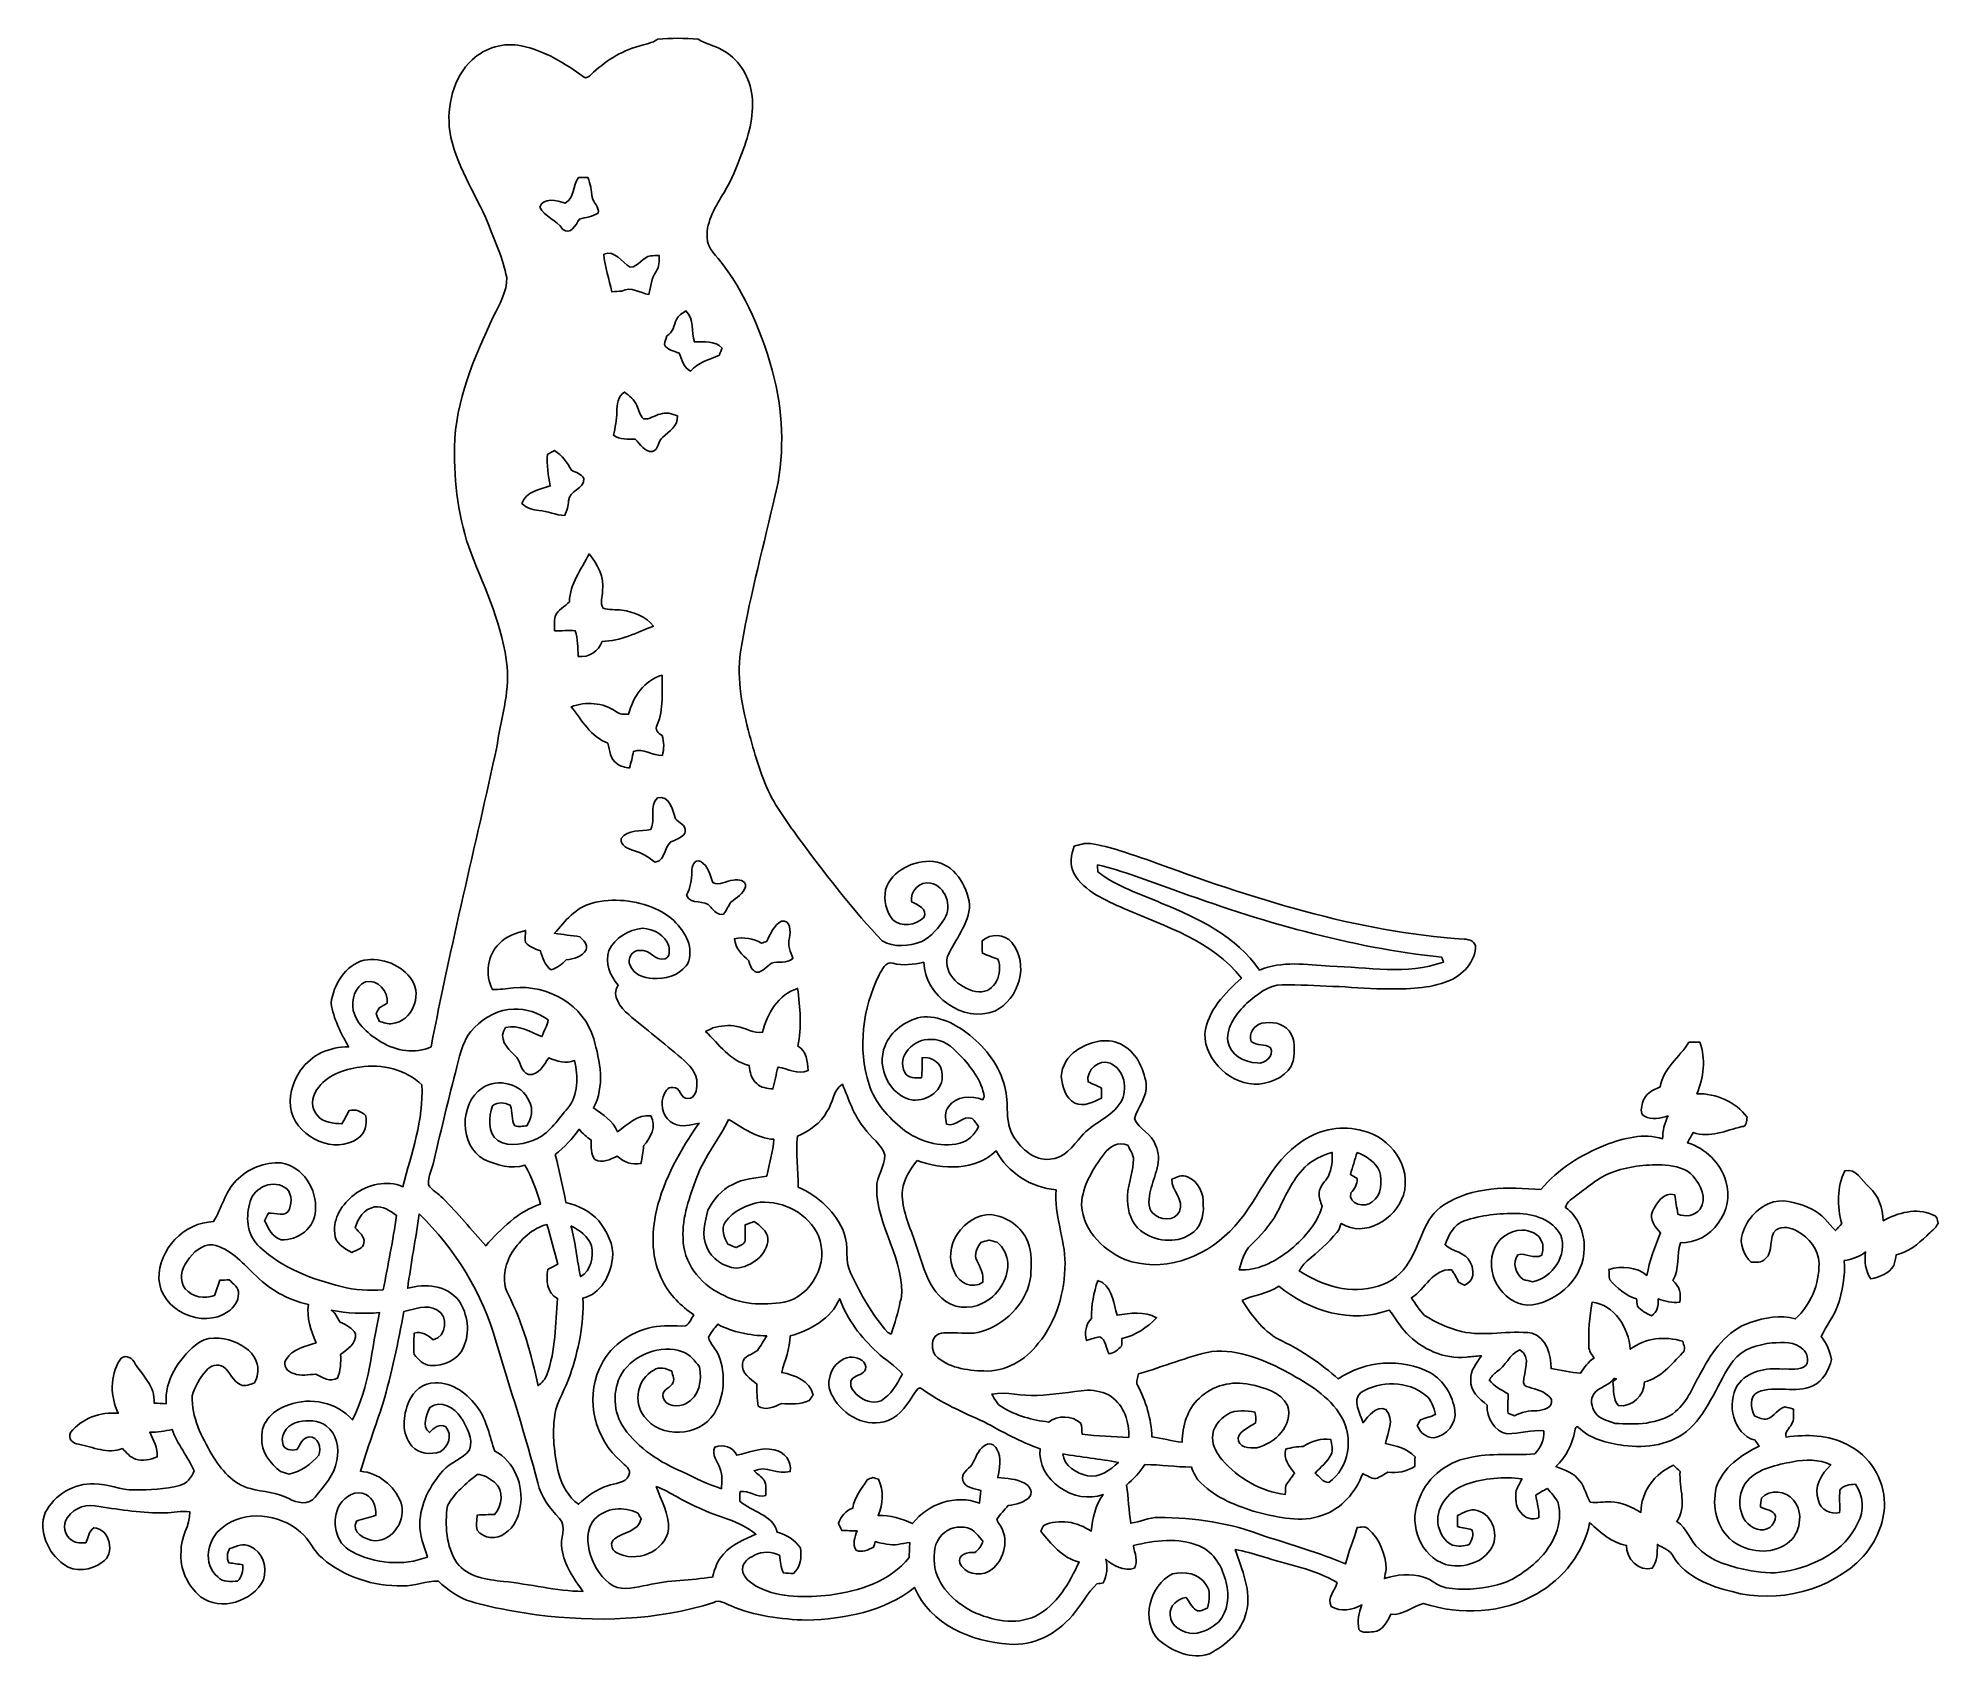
# Model space of a CAD drawing. Header units: centimetres. Extents: x -13.2 to 13.3, y -11.4 to 11.2.
import ezdxf

# ---------------------------------------------------------------- set-up
doc = ezdxf.new("R2010")
doc.units = ezdxf.units.CM
doc.header["$MEASUREMENT"] = 0
doc.layers.add('Camada 1', color=7, linetype='Continuous')

msp = doc.modelspace()

# ---------------------------------------------------------------- linework, layer by layer
at = {"layer": 'Camada 1', "color": 156}
for points, knots in [([(-4.8514, 11.10368), (-4.76144, 11.13155), (-4.66407, 11.14389), (-4.58435, 11.19786), (-4.58435, 11.19786), (-4.39807, 11.21656), (-4.2097, 11.21656), (-4.02342, 11.19857), (-4.02342, 11.19857), (-3.92112, 11.13296), (-3.7973, 11.11426), (-3.69252, 11.05323), (-3.69252, 11.05323), (-3.46779, 10.93681), (-3.31681, 10.70292), (-3.27837, 10.45562), (-3.27837, 10.45562), (-3.22721, 10.17058), (-3.31116, 9.88341), (-3.40642, 9.61707), (-3.40642, 9.61707), (-3.48297, 9.42798), (-3.55106, 9.23431), (-3.66112, 9.06144), (-3.66112, 9.06144), (-3.77296, 8.86812), (-3.90913, 8.66563), (-3.89784, 8.43244), (-3.89784, 8.43244), (-3.89784, 8.27087), (-3.75849, 8.16892), (-3.67242, 8.04897), (-3.67242, 8.04897), (-3.30022, 7.55015), (-3.07657, 6.95713), (-2.93158, 6.35635), (-2.93158, 6.35635), (-2.82151, 5.81413), (-2.82716, 5.24722), (-2.97568, 4.71311), (-2.97568, 4.71311), (-3.13265, 4.02519), (-3.32034, 3.34398), (-3.43041, 2.64653), (-3.43041, 2.64653), (-3.48826, 2.2546), (-3.40289, 1.86265), (-3.30412, 1.48519), (-3.30412, 1.48519), (-3.22226, 1.18463), (-3.13548, 0.88229), (-2.99295, 0.6043), (-2.99295, 0.6043), (-2.85891, 0.37146), (-2.6984, 0.15558), (-2.54, -0.06103), (-2.54, -0.06103), (-2.19779, -0.51893), (-1.84502, -0.97084), (-1.45415, -1.38852), (-1.45415, -1.38852), (-1.28763, -1.4866), (-1.07597, -1.46332), (-0.90204, -1.39522), (-0.90204, -1.39522), (-0.76376, -1.32927), (-0.66498, -1.20402), (-0.58349, -1.07809), (-0.58349, -1.07809), (-0.46955, -0.90275), (-0.57114, -0.62476), (-0.77927, -0.58032), (-0.77927, -0.58032), (-0.92816, -0.55033), (-1.06715, -0.69532), (-1.04386, -0.84208), (-1.04386, -0.84208), (-0.96131, -0.88477), (-0.80856, -0.94014), (-0.87383, -1.06257), (-0.87383, -1.06257), (-0.98565, -1.16874), (-1.18533, -1.2065), (-1.30422, -1.09185), (-1.30422, -1.09185), (-1.40053, -0.97895), (-1.43403, -0.81808), (-1.40616, -0.6738), (-1.40616, -0.6738), (-1.32257, -0.40075), (-1.00965, -0.26034), (-0.74117, -0.27869), (-0.74117, -0.27869), (-0.44696, -0.31362), (-0.2674, -0.611), (-0.23388, -0.88299), (-0.23388, -0.88299), (-0.23883, -1.15429), (-0.43497, -1.36735), (-0.54186, -1.60338), (-0.54186, -1.60338), (-0.60783, -1.85773), (-0.33725, -2.07822), (-0.10512, -2.10007), (-0.10512, -2.10007), (0.12593, -2.11242), (0.23671, -1.83515), (0.16262, -1.64499), (0.16262, -1.64499), (0.0896, -1.61712), (0.01693, -1.58891), (-0.05537, -1.55999), (-0.05537, -1.55999), (-0.05679, -1.50213), (-0.05749, -1.44426), (-0.05715, -1.38711), (-0.05715, -1.38711), (0.05856, -1.28164), (0.25471, -1.28517), (0.35418, -1.41181), (0.35418, -1.41181), (0.60571, -1.7078), (0.45685, -2.20661), (0.11852, -2.36748), (0.11852, -2.36748), (-0.32419, -2.54565), (-0.8576, -2.15159), (-0.87417, -1.68627), (-0.87417, -1.68627), (-1.01669, -1.71944), (-1.16346, -1.73531), (-1.30703, -1.70003), (-1.30703, -1.70003), (-1.41286, -1.67075), (-1.45555, -1.7921), (-1.49613, -1.86372), (-1.49613, -1.86372), (-1.72685, -2.33079), (-1.79634, -2.89207), (-1.63688, -3.39266), (-1.63688, -3.39266), (-1.55787, -3.64912), (-1.36806, -3.85056), (-1.16416, -4.01601), (-1.16416, -4.01601), (-0.94333, -4.18747), (-0.6491, -4.27848), (-0.37182, -4.21393), (-0.37182, -4.21393), (-0.25082, -4.18324), (-0.16191, -4.08869), (-0.10759, -3.98003), (-0.10759, -3.98003), (-0.13723, -3.94229), (-0.16016, -3.8989), (-0.19755, -3.86927), (-0.19755, -3.86927), (-0.33372, -3.81246), (-0.41875, -3.99732), (-0.55597, -3.94545), (-0.55597, -3.94545), (-0.57185, -3.86396), (-0.58454, -3.77331), (-0.52846, -3.70346), (-0.52846, -3.70346), (-0.42509, -3.55035), (-0.20813, -3.54329), (-0.05009, -3.60539), (-0.05009, -3.60539), (-0.04339, -3.59127), (-0.03632, -3.57716), (-0.02857, -3.56376), (-0.02857, -3.56376), (-0.06419, -3.33375), (-0.21554, -3.14749), (-0.36829, -2.98167), (-0.36829, -2.98167), (-0.47449, -2.86773), (-0.60888, -2.75271), (-0.7754, -2.76294), (-0.7754, -2.76294), (-1.00365, -2.74567), (-1.26364, -2.9972), (-1.13736, -3.22438), (-1.13736, -3.22438), (-1.09536, -3.3154), (-0.98424, -3.29459), (-0.90275, -3.29917), (-0.90275, -3.29917), (-0.89429, -3.20569), (-0.89887, -3.11221), (-0.8957, -3.01871), (-0.8957, -3.01871), (-0.75988, -3.00284), (-0.6163, -3.09879), (-0.6177, -3.2452), (-0.6177, -3.2452), (-0.58137, -3.4685), (-0.82656, -3.62549), (-1.02551, -3.61032), (-1.02551, -3.61032), (-1.35183, -3.5574), (-1.53952, -3.14854), (-1.41357, -2.85467), (-1.41357, -2.85467), (-1.33244, -2.64512), (-1.12888, -2.50119), (-0.91439, -2.45356), (-0.91439, -2.45356), (-0.66145, -2.425), (-0.42228, -2.54952), (-0.23106, -2.70403), (-0.23106, -2.70403), (-0.00212, -2.88924), (0.18873, -3.13689), (0.25893, -3.42759), (0.25893, -3.42759), (0.32315, -3.65653), (0.24835, -3.91759), (0.38417, -4.12715), (0.38417, -4.12715), (0.49283, -4.29436), (0.67062, -4.45735), (0.88477, -4.43688), (0.88477, -4.43688), (1.08479, -4.43194), (1.20826, -4.25131), (1.32785, -4.11585), (1.32785, -4.11585), (1.48201, -3.9243), (1.74907, -3.85655), (1.87571, -3.6396), (1.87571, -3.6396), (1.98261, -3.4618), (1.92933, -3.17923), (1.72614, -3.09633), (1.72614, -3.09633), (1.56703, -3.03142), (1.39276, -3.19369), (1.41993, -3.35633), (1.41993, -3.35633), (1.48307, -3.38313), (1.54586, -3.41207), (1.60796, -3.44204), (1.60796, -3.44204), (1.6083, -3.48896), (1.60867, -3.53589), (1.6083, -3.58315), (1.6083, -3.58315), (1.49294, -3.63361), (1.36172, -3.71264), (1.23437, -3.65266), (1.23437, -3.65266), (1.10313, -3.58034), (1.06079, -3.41911), (1.04422, -3.28117), (1.04422, -3.28117), (1.05692, -3.13725), (1.13242, -2.99366), (1.25801, -2.91677), (1.25801, -2.91677), (1.4344, -2.80141), (1.6697, -2.72908), (1.87042, -2.82609), (1.87042, -2.82609), (2.0828, -2.92559), (2.19463, -3.16089), (2.23166, -3.38208), (2.23166, -3.38208), (2.25248, -3.56551), (2.11067, -3.70662), (2.06869, -3.87278), (2.06869, -3.87278), (2.12407, -4.02201), (2.31846, -4.07775), (2.36114, -4.24003), (2.36114, -4.24003), (2.46556, -4.45028), (2.33961, -4.66619), (2.29129, -4.87221), (2.29129, -4.87221), (2.26871, -4.97521), (2.24683, -5.10292), (2.32197, -5.19041), (2.32197, -5.19041), (2.42076, -5.28742), (2.62714, -5.30754), (2.69451, -5.16431), (2.69451, -5.16431), (2.76718, -5.00167), (2.58762, -4.87469), (2.58726, -4.71487), (2.58726, -4.71487), (2.6564, -4.69053), (2.73297, -4.64043), (2.8067, -4.68171), (2.8067, -4.68171), (2.96016, -4.74451), (3.03988, -4.91912), (3.02718, -5.07858), (3.02718, -5.07858), (3.03954, -5.23134), (2.98626, -5.40137), (2.84868, -5.48357), (2.84868, -5.48357), (2.63947, -5.62222), (2.34702, -5.57988), (2.15335, -5.43207), (2.15335, -5.43207), (2.0253, -5.33293), (1.97309, -5.16607), (1.97026, -5.00979), (1.97026, -5.00979), (1.95791, -4.82917), (2.03799, -4.6609), (2.05105, -4.4831), (2.05105, -4.4831), (2.07222, -4.39313), (2.01224, -4.31623), (1.97272, -4.2418), (1.97272, -4.2418), (1.84608, -4.18465), (1.71626, -4.25414), (1.64324, -4.35997), (1.64324, -4.35997), (1.49895, -4.55153), (1.36842, -4.76744), (1.33103, -5.00839), (1.33103, -5.00839), (1.30527, -5.38514), (1.60867, -5.69701), (1.93462, -5.83459), (1.93462, -5.83459), (2.44403, -6.02896), (3.0286, -5.82048), (3.39653, -5.443), (3.39653, -5.443), (3.79411, -5.06482), (3.93912, -4.46899), (4.42419, -4.17583), (4.42419, -4.17583), (4.66619, -4.01284), (4.97309, -3.95639), (5.25497, -4.04071), (5.25497, -4.04071), (5.63986, -4.12221), (5.94571, -4.54695), (5.82012, -4.93676), (5.82012, -4.93676), (5.715, -5.27473), (5.28072, -5.53895), (4.95335, -5.33259), (4.95335, -5.33259), (4.9343, -5.37457), (4.92512, -5.4229), (4.89408, -5.45853), (4.89408, -5.45853), (4.76885, -5.60387), (4.62526, -5.73158), (4.47886, -5.85505), (4.47886, -5.85505), (4.43123, -5.89244), (4.39737, -5.94289), (4.36738, -5.99475), (4.36738, -5.99475), (4.68595, -6.20289), (5.09269, -6.32953), (5.46698, -6.20713), (5.46698, -6.20713), (5.65255, -6.15914), (5.80989, -6.03003), (5.90267, -5.86387), (5.90267, -5.86387), (6.06495, -5.6028), (6.10588, -5.25039), (6.38386, -5.07434), (6.38386, -5.07434), (6.78215, -4.81365), (7.2831, -4.81999), (7.73959, -4.85985), (7.73959, -4.85985), (7.97453, -4.56988), (8.30367, -4.37479), (8.64517, -4.23509), (8.64517, -4.23509), (8.89494, -4.1409), (9.17434, -4.06822), (9.43821, -4.15042), (9.43821, -4.15042), (9.43926, -4.03895), (9.46396, -3.9303), (9.51547, -3.83117), (9.51547, -3.83117), (9.41034, -3.86432), (9.28475, -3.89502), (9.18491, -3.83504), (9.18491, -3.83504), (9.11613, -3.79906), (9.144, -3.70874), (9.15882, -3.64949), (9.15882, -3.64949), (9.18562, -3.53024), (9.29886, -3.46499), (9.40576, -3.42723), (9.40576, -3.42723), (9.44633, -3.169), (9.67422, -3.01201), (9.80546, -2.80246), (9.80546, -2.80246), (9.8559, -2.8), (9.90635, -2.79964), (9.95749, -2.80105), (9.95749, -2.80105), (10.04252, -3.03671), (10.01676, -3.296), (9.91622, -3.52212), (9.91622, -3.52212), (10.18611, -3.51472), (10.45457, -3.63149), (10.61861, -3.8488), (10.61861, -3.8488), (10.60732, -3.90031), (10.61754, -3.98073), (10.54311, -3.9811), (10.54311, -3.9811), (10.32298, -4.03119), (10.0912, -4.1483), (9.86649, -4.06188), (9.86649, -4.06188), (9.83933, -4.10951), (9.81216, -4.15712), (9.785, -4.20475), (9.785, -4.20475), (10.03687, -4.288), (10.25102, -4.48274), (10.31945, -4.74415), (10.31945, -4.74415), (10.46056, -5.14385), (10.1099, -5.6201), (9.68657, -5.60139), (9.68657, -5.60139), (9.63117, -5.77391), (9.67634, -5.9644), (9.58285, -6.1281), (9.58285, -6.1281), (9.67034, -6.20854), (9.7035, -6.31506), (9.67705, -6.43149), (9.67705, -6.43149), (9.57367, -6.44596), (9.47384, -6.41984), (9.37718, -6.38668), (9.37718, -6.38668), (9.38001, -6.477), (9.3726, -6.5726), (9.28404, -6.62057), (9.28404, -6.62057), (9.2075, -6.59306), (9.14188, -6.54649), (9.0879, -6.48652), (9.0879, -6.48652), (9.08332, -6.4523), (9.07837, -6.41809), (9.07413, -6.38457), (9.07413, -6.38457), (8.92174, -6.34293), (8.80321, -6.23217), (8.69984, -6.11857), (8.69984, -6.11857), (8.68715, -6.07201), (8.69244, -6.02368), (8.68997, -5.97675), (8.68997, -5.97675), (8.86882, -5.91855), (9.07204, -5.93794), (9.22055, -6.05895), (9.22055, -6.05895), (9.2523, -5.85116), (9.3352, -5.6575), (9.40717, -5.46135), (9.40717, -5.46135), (9.33379, -5.38373), (9.24806, -5.27685), (9.29815, -5.16431), (9.29815, -5.16431), (9.35284, -5.04189), (9.45232, -4.88984), (9.60931, -4.93323), (9.60931, -4.93323), (9.62306, -5.02214), (9.63577, -5.11174), (9.65022, -5.201), (9.65022, -5.201), (9.75606, -5.24722), (9.89012, -5.22993), (9.96138, -5.13221), (9.96138, -5.13221), (10.06651, -4.98369), (9.96631, -4.79424), (9.86401, -4.67359), (9.86401, -4.67359), (9.77229, -4.55507), (9.61495, -4.53707), (9.47737, -4.51801), (9.47737, -4.51801), (9.23748, -4.50391), (8.99337, -4.53178), (8.76511, -4.60728), (8.76511, -4.60728), (8.56791, -4.67147), (8.41199, -4.81224), (8.24688, -4.93148), (8.24688, -4.93148), (8.18303, -4.98193), (8.10472, -5.02673), (8.08107, -5.11033), (8.08107, -5.11033), (8.26628, -5.23205), (8.34531, -5.46593), (8.34531, -5.67937), (8.34531, -5.67937), (8.34495, -6.07413), (8.00099, -6.41244), (7.62175, -6.46923), (7.62175, -6.46923), (7.24782, -6.5084), (6.95959, -6.07447), (7.0739, -5.73475), (7.0739, -5.73475), (7.11941, -5.5559), (7.29509, -5.42748), (7.47713, -5.4243), (7.47713, -5.4243), (7.58472, -5.43136), (7.71207, -5.47017), (7.74946, -5.58411), (7.74946, -5.58411), (7.7865, -5.64409), (7.7604, -5.71253), (7.75229, -5.77673), (7.75229, -5.77673), (7.64117, -5.83459), (7.52792, -5.73899), (7.41997, -5.76862), (7.41997, -5.76862), (7.33283, -5.87833), (7.38823, -6.03778), (7.49335, -6.1154), (7.49335, -6.1154), (7.53674, -6.12457), (7.58048, -6.1355), (7.62423, -6.1482), (7.62423, -6.1482), (7.90363, -6.08787), (8.11564, -5.77532), (8.01722, -5.49627), (8.01722, -5.49627), (7.90292, -5.27967), (7.63763, -5.1964), (7.40692, -5.19182), (7.40692, -5.19182), (7.15892, -5.19219), (6.90527, -5.21475), (6.67032, -5.29802), (6.67032, -5.29802), (6.52251, -5.34704), (6.45476, -5.49663), (6.40184, -5.63033), (6.40184, -5.63033), (6.5084, -5.7284), (6.68796, -5.73158), (6.75357, -5.87445), (6.75357, -5.87445), (6.81884, -5.98275), (6.80614, -6.14644), (6.67315, -6.19478), (6.67315, -6.19478), (6.65268, -6.18418), (6.61141, -6.16267), (6.59058, -6.15209), (6.59058, -6.15209), (6.56449, -6.09106), (6.53097, -6.03425), (6.49357, -5.98028), (6.49357, -5.98028), (6.22757, -5.96053), (6.12985, -6.25298), (5.93195, -6.3708), (5.93195, -6.3708), (5.99086, -6.453), (6.04237, -6.54227), (6.11363, -6.61528), (6.11363, -6.61528), (6.27415, -6.71371), (6.44806, -6.79555), (6.63151, -6.84072), (6.63151, -6.84072), (6.95678, -6.91549), (7.29014, -6.82025), (7.61753, -6.86257), (7.61753, -6.86257), (7.81719, -6.93242), (7.88282, -7.16704), (7.88282, -7.35824), (7.88282, -7.35824), (8.01933, -7.38116), (8.15516, -7.41432), (8.2938, -7.42314), (8.2938, -7.42314), (8.34424, -7.34306), (8.39823, -7.26298), (8.48184, -7.2143), (8.48184, -7.2143), (8.45185, -7.1628), (8.4088, -7.11412), (8.40951, -7.05167), (8.40951, -7.05167), (8.39927, -6.84459), (8.41869, -6.63645), (8.45467, -6.43254), (8.45467, -6.43254), (8.76545, -6.46499), (8.96761, -6.79696), (8.98594, -7.08766), (8.98594, -7.08766), (9.19621, -6.93067), (9.47313, -6.90138), (9.72007, -6.97723), (9.72007, -6.97723), (9.73242, -7.03014), (9.7677, -7.09541), (9.71761, -7.14092), (9.71761, -7.14092), (9.56027, -7.29721), (9.4128, -7.49053), (9.18632, -7.54415), (9.18632, -7.54415), (9.18739, -7.73253), (9.01206, -7.90468), (8.8212, -7.87435), (8.8212, -7.87435), (8.74077, -7.78791), (8.75911, -7.65069), (8.7436, -7.54097), (8.7436, -7.54097), (8.7436, -7.54097), (8.79474, -7.50147), (8.79474, -7.50147), (8.79474, -7.50147), (8.78628, -7.49969), (8.76935, -7.49618), (8.76087, -7.49477), (8.76087, -7.49477), (8.69526, -7.59953), (8.55591, -7.61083), (8.48218, -7.70607), (8.48218, -7.70607), (8.42327, -7.7844), (8.44444, -7.89657), (8.49595, -7.97348), (8.49595, -7.97348), (8.56156, -8.06414), (8.67516, -8.08918), (8.775, -8.12341), (8.775, -8.12341), (8.92033, -8.1354), (9.06638, -8.13505), (9.21173, -8.12095), (9.21173, -8.12095), (9.35355, -8.08813), (9.50595, -8.05921), (9.61884, -7.95937), (9.61884, -7.95937), (9.79311, -7.81578), (9.86508, -7.59495), (9.97795, -7.40692), (9.97795, -7.40692), (10.12966, -7.11799), (10.33885, -6.82237), (10.66163, -6.71405), (10.66163, -6.71405), (10.86238, -6.64845), (11.08216, -6.60471), (11.28994, -6.66503), (11.28994, -6.66503), (11.50584, -6.47171), (11.62402, -6.17855), (11.6219, -5.89068), (11.6219, -5.89068), (11.62015, -5.69489), (11.48079, -5.53049), (11.31605, -5.44054), (11.31605, -5.44054), (11.22961, -5.38656), (11.11425, -5.36857), (11.02323, -5.42079), (11.02323, -5.42079), (10.90329, -5.52626), (10.99925, -5.72416), (10.87154, -5.82789), (10.87154, -5.82789), (10.82321, -5.88892), (10.74067, -5.86809), (10.67364, -5.87445), (10.67364, -5.87445), (10.57275, -5.77179), (10.50288, -5.61552), (10.55475, -5.47263), (10.55475, -5.47263), (10.61225, -5.26486), (10.78335, -5.09693), (10.98585, -5.0292), (10.98585, -5.0292), (11.17106, -4.98968), (11.35698, -5.0567), (11.52313, -5.13396), (11.52313, -5.13396), (11.66318, -5.19535), (11.74891, -5.32729), (11.85333, -5.43277), (11.85333, -5.43277), (11.8812, -5.39996), (11.90941, -5.36716), (11.93765, -5.33471), (11.93765, -5.33471), (11.87202, -5.09305), (11.87097, -4.82528), (11.98068, -4.59634), (11.98068, -4.59634), (12.14472, -4.55965), (12.21809, -4.73533), (12.32252, -4.82528), (12.32252, -4.82528), (12.45198, -4.94488), (12.51549, -5.12022), (12.51761, -5.29412), (12.51761, -5.29412), (12.7247, -5.183), (12.97798, -5.10892), (13.20446, -5.21158), (13.20446, -5.21158), (13.26479, -5.22005), (13.27925, -5.28072), (13.28208, -5.33293), (13.28208, -5.33293), (13.24926, -5.4049), (13.1773, -5.44759), (13.12403, -5.50333), (13.12403, -5.50333), (13.00373, -5.62081), (12.86862, -5.73229), (12.70034, -5.77003), (12.70034, -5.77003), (12.68801, -5.81942), (12.67707, -5.86916), (12.66754, -5.91996), (12.66754, -5.91996), (12.59275, -6.03003), (12.47104, -6.08259), (12.34405, -6.10588), (12.34405, -6.10588), (12.26431, -5.99651), (12.25727, -5.85893), (12.27101, -5.7291), (12.27101, -5.7291), (12.1874, -5.80178), (12.07947, -5.83177), (11.97292, -5.85045), (11.97292, -5.85045), (11.98845, -6.06602), (11.95175, -6.2819), (11.8812, -6.48545), (11.8812, -6.48545), (11.82441, -6.63787), (11.71821, -6.76451), (11.65153, -6.91232), (11.65153, -6.91232), (11.73091, -7.00229), (11.77183, -7.11553), (11.79476, -7.23194), (11.79476, -7.23194), (11.76126, -7.38292), (11.67906, -7.52968), (11.53548, -7.60024), (11.53548, -7.60024), (11.29171, -7.71418), (11.01266, -7.58437), (10.76678, -7.68738), (10.76678, -7.68738), (10.6419, -7.75404), (10.66906, -7.91138), (10.71879, -8.01828), (10.71879, -8.01828), (10.77806, -8.03945), (10.83768, -8.07578), (10.90365, -8.06097), (10.90365, -8.06097), (10.99572, -8.02252), (11.04759, -7.91915), (11.1467, -7.8934), (11.1467, -7.8934), (11.18622, -7.90187), (11.22574, -7.91209), (11.26525, -7.92373), (11.26525, -7.92373), (11.25996, -7.99358), (11.28501, -8.07473), (11.2395, -8.13611), (11.2395, -8.13611), (11.21021, -8.19431), (11.1372, -8.24123), (11.16224, -8.31461), (11.16224, -8.31461), (11.44834, -8.27829), (11.75315, -8.27722), (12.01313, -8.4201), (12.01313, -8.4201), (12.325, -8.5665), (12.53384, -8.89881), (12.53525, -9.24243), (12.53525, -9.24243), (12.53348, -9.51512), (12.41743, -9.77935), (12.23892, -9.98255), (12.23892, -9.98255), (11.77819, -10.46127), (11.04511, -10.64612), (10.40729, -10.47255), (10.40729, -10.47255), (10.09967, -10.39318), (9.76312, -10.27182), (9.59061, -9.98573), (9.59061, -9.98573), (9.54899, -9.89224), (9.4435, -9.86508), (9.36518, -9.81251), (9.36518, -9.81251), (9.3673, -9.92681), (9.36166, -10.04851), (9.29462, -10.14589), (9.29462, -10.14589), (9.11014, -10.20197), (8.92457, -10.00865), (8.93514, -9.82661), (8.93514, -9.82661), (8.72596, -9.79346), (8.57462, -9.64282), (8.42044, -9.51159), (8.42044, -9.51159), (8.33649, -9.93069), (8.05249, -10.29475), (7.68208, -10.5022), (7.68208, -10.5022), (7.20831, -10.77806), (6.6167, -10.80876), (6.10198, -10.63625), (6.10198, -10.63625), (5.94747, -10.67964), (5.8173, -10.80947), (5.64479, -10.78864), (5.64479, -10.78864), (5.59469, -10.89306), (5.53295, -11.01972), (5.40244, -11.03383), (5.40244, -11.03383), (5.33752, -11.03207), (5.24403, -11.05923), (5.19923, -10.99996), (5.19923, -10.99996), (5.17418, -10.8839), (5.19994, -10.76571), (5.24298, -10.65742), (5.24298, -10.65742), (5.11315, -10.7262), (4.94488, -10.76501), (4.814, -10.67859), (4.814, -10.67859), (4.74661, -10.55687), (4.87257, -10.45632), (4.89584, -10.34555), (4.89584, -10.34555), (4.57799, -10.15683), (4.20193, -10.09261), (3.85163, -9.9822), (3.85163, -9.9822), (3.72779, -9.94056), (3.6015, -9.9074), (3.4731, -9.88447), (3.4731, -9.88447), (3.5627, -10.16669), (3.70945, -10.46127), (3.62761, -10.76325), (3.62761, -10.76325), (3.5634, -11.02747), (3.34785, -11.22079), (3.11326, -11.33934), (3.11326, -11.33934), (2.86066, -11.42683), (2.5982, -11.30299), (2.40312, -11.14602), (2.40312, -11.14602), (2.15159, -10.87578), (2.27365, -10.37836), (2.59997, -10.22456), (2.59997, -10.22456), (2.76331, -10.18151), (2.96932, -10.22068), (3.06563, -10.37132), (3.06563, -10.37132), (3.13901, -10.46692), (3.10938, -10.5939), (3.0868, -10.70186), (3.0868, -10.70186), (3.03564, -10.71703), (2.98167, -10.76184), (2.9277, -10.73221), (2.9277, -10.73221), (2.86456, -10.6874), (2.8335, -10.61191), (2.78799, -10.55193), (2.78799, -10.55193), (2.66876, -10.57134), (2.55658, -10.66799), (2.5654, -10.79712), (2.5654, -10.79712), (2.5675, -10.96222), (2.74813, -11.05252), (2.89382, -11.05641), (2.89382, -11.05641), (3.02401, -11.04793), (3.14466, -10.9795), (3.24202, -10.89625), (3.24202, -10.89625), (3.37538, -10.74949), (3.39689, -10.53146), (3.3461, -10.34591), (3.3461, -10.34591), (3.29881, -10.13424), (3.17887, -9.92152), (2.97144, -9.83333), (2.97144, -9.83333), (2.67828, -9.7169), (2.35091, -9.75184), (2.05281, -9.83051), (2.05281, -9.83051), (2.06798, -9.93245), (2.12794, -10.04992), (2.06587, -10.14589), (2.06587, -10.14589), (1.92651, -10.18821), (1.76917, -10.11731), (1.66758, -10.01923), (1.66758, -10.01923), (1.70215, -10.13071), (1.67674, -10.24573), (1.63159, -10.35015), (1.63159, -10.35015), (1.60972, -10.35332), (1.56598, -10.35967), (1.54445, -10.3625), (1.54445, -10.3625), (1.40687, -10.49126), (1.32679, -10.66517), (1.20085, -10.80347), (1.20085, -10.80347), (0.98636, -11.05958), (0.65829, -11.23738), (0.3175, -11.20493), (0.3175, -11.20493), (-0.20708, -11.17282), (-0.78563, -10.92799), (-1.00224, -10.41681), (-1.00224, -10.41681), (-1.42662, -10.74702), (-1.97801, -10.85673), (-2.50437, -10.86979), (-2.50437, -10.86979), (-2.86702, -10.85885), (-3.23603, -10.81122), (-3.57152, -10.66729), (-3.57152, -10.66729), (-3.64596, -10.63907), (-3.72285, -10.5798), (-3.80364, -10.62284), (-3.80364, -10.62284), (-4.60058, -10.88073), (-5.45429, -10.90012), (-6.27909, -10.79429), (-6.27909, -10.79429), (-6.58495, -10.74949), (-6.89151, -10.69939), (-7.18784, -10.61154), (-7.18784, -10.61154), (-7.36458, -10.55933), (-7.51487, -10.44999), (-7.64786, -10.32581), (-7.64786, -10.32581), (-7.81861, -10.32087), (-7.97841, -10.39566), (-8.14881, -10.39213), (-8.14881, -10.39213), (-8.54886, -10.39953), (-8.96055, -10.269), (-9.26641, -10.0069), (-9.26641, -10.0069), (-9.39165, -9.90564), (-9.44456, -9.74302), (-9.57086, -9.64282), (-9.57086, -9.64282), (-9.86719, -9.38318), (-10.34979, -9.32568), (-10.66694, -9.58108), (-10.66694, -9.58108), (-10.87366, -9.73632), (-10.94387, -10.09015), (-10.72691, -10.26688), (-10.72691, -10.26688), (-10.656, -10.34696), (-10.54487, -10.32827), (-10.44963, -10.32756), (-10.44963, -10.32756), (-10.38895, -10.26583), (-10.37449, -10.18258), (-10.37695, -10.09931), (-10.37695, -10.09931), (-10.44116, -10.08768), (-10.50536, -10.07745), (-10.56993, -10.07039), (-10.56993, -10.07039), (-10.60661, -10.00371), (-10.59849, -9.93315), (-10.55899, -9.87071), (-10.55899, -9.87071), (-10.46762, -9.84037), (-10.36532, -9.78923), (-10.27182, -9.84284), (-10.27182, -9.84284), (-10.09755, -9.91305), (-10.03159, -10.13882), (-10.08944, -10.30639), (-10.08944, -10.30639), (-10.23937, -10.61084), (-10.68775, -10.75265), (-10.96821, -10.54347), (-10.96821, -10.54347), (-11.14565, -10.38647), (-11.2649, -10.15434), (-11.23844, -9.9127), (-11.23844, -9.9127), (-11.2522, -9.71585), (-11.10861, -9.5525), (-11.11708, -9.35813), (-11.11708, -9.35813), (-11.23349, -9.34366), (-11.34886, -9.37083), (-11.46527, -9.3719), (-11.46527, -9.3719), (-11.77289, -9.38318), (-12.07735, -9.32638), (-12.38144, -9.28582), (-12.38144, -9.28582), (-12.54019, -9.24065), (-12.72963, -9.29428), (-12.82311, -9.43539), (-12.82311, -9.43539), (-12.90002, -9.53557), (-12.86898, -9.69751), (-12.75715, -9.75854), (-12.75715, -9.75854), (-12.70388, -9.80227), (-12.63262, -9.78782), (-12.56911, -9.79275), (-12.56911, -9.79275), (-12.53348, -9.72326), (-12.53066, -9.62554), (-12.45658, -9.58285), (-12.45658, -9.58285), (-12.23645, -9.58108), (-12.14508, -9.95539), (-12.33981, -10.06298), (-12.33981, -10.06298), (-12.49467, -10.17517), (-12.71799, -10.21257), (-12.87886, -10.09049), (-12.87886, -10.09049), (-13.09475, -9.93422), (-13.23551, -9.63012), (-13.13568, -9.36907), (-13.13568, -9.36907), (-13.00514, -9.12459), (-12.73104, -8.95208), (-12.45093, -8.96796), (-12.45093, -8.96796), (-12.25938, -8.96301), (-12.08158, -9.05581), (-11.88966, -9.05333), (-11.88966, -9.05333), (-11.67906, -9.05474), (-11.46386, -9.04275), (-11.25925, -8.98983), (-11.25925, -8.98983), (-11.15589, -8.96832), (-11.0938, -8.87835), (-11.05675, -8.78662), (-11.05675, -8.78662), (-11.14354, -8.58555), (-11.291, -8.41516), (-11.36332, -8.20702), (-11.36332, -8.20702), (-11.46563, -8.23348), (-11.57075, -8.2483), (-11.67659, -8.24688), (-11.67659, -8.24688), (-11.62438, -8.35554), (-11.56017, -8.46701), (-11.57358, -8.5926), (-11.57358, -8.5926), (-11.66883, -8.62576), (-11.77466, -8.66174), (-11.87379, -8.62117), (-11.87379, -8.62117), (-11.95211, -8.59825), (-12.00185, -8.52945), (-12.05759, -8.47548), (-12.05759, -8.47548), (-12.26079, -8.55732), (-12.46786, -8.45219), (-12.6686, -8.4148), (-12.6686, -8.4148), (-12.74938, -8.4088), (-12.8217, -8.33261), (-12.78149, -8.25112), (-12.78149, -8.25112), (-12.62486, -8.05356), (-12.36309, -7.95689), (-12.11438, -7.983), (-12.11438, -7.983), (-12.22974, -7.75334), (-12.23221, -7.4623), (-12.09534, -7.24146), (-12.09534, -7.24146), (-12.0463, -7.15785), (-11.932, -7.18714), (-11.89531, -7.26581), (-11.89531, -7.26581), (-11.7856, -7.44714), (-11.59544, -7.60906), (-11.6145, -7.83978), (-11.6145, -7.83978), (-11.5584, -7.84294), (-11.50196, -7.84613), (-11.44551, -7.84965), (-11.44551, -7.84965), (-11.47127, -7.52403), (-11.27724, -7.23159), (-11.03806, -7.0298), (-11.03806, -7.0298), (-10.89201, -6.90245), (-10.67505, -6.91339), (-10.50501, -6.98076), (-10.50501, -6.98076), (-10.36249, -7.03932), (-10.20762, -7.13458), (-10.17763, -7.29862), (-10.17763, -7.29862), (-10.14729, -7.38716), (-10.17799, -7.47713), (-10.21221, -7.55967), (-10.21221, -7.55967), (-10.275, -7.57344), (-10.34202, -7.61576), (-10.40588, -7.58506), (-10.40588, -7.58506), (-10.51912, -7.53816), (-10.55404, -7.40445), (-10.64754, -7.33424), (-10.64754, -7.33424), (-10.7262, -7.28591), (-10.83521, -7.31519), (-10.88848, -7.38857), (-10.88848, -7.38857), (-10.97702, -7.48946), (-11.04793, -7.60976), (-11.08251, -7.7403), (-11.08251, -7.7403), (-11.09627, -8.03663), (-10.95162, -8.30826), (-10.8091, -8.55839), (-10.8091, -8.55839), (-10.68105, -8.76123), (-10.51736, -8.97714), (-10.27147, -9.03464), (-10.27147, -9.03464), (-10.09332, -9.08332), (-9.90105, -9.0812), (-9.7356, -9.17222), (-9.7356, -9.17222), (-9.62307, -9.23325), (-9.45515, -9.27381), (-9.36625, -9.15353), (-9.36625, -9.15353), (-9.2456, -8.99759), (-9.09637, -8.84485), (-9.06533, -8.64164), (-9.06533, -8.64164), (-9.03005, -8.47266), (-9.0611, -8.26135), (-9.21561, -8.15939), (-9.21561, -8.15939), (-9.32285, -8.07366), (-9.47067, -8.0779), (-9.59873, -8.09978), (-9.59873, -8.09978), (-9.73208, -8.12729), (-9.8559, -8.25534), (-9.81922, -8.39964), (-9.81922, -8.39964), (-9.8111, -8.49524), (-9.69715, -8.50406), (-9.62271, -8.49029), (-9.62271, -8.49029), (-9.57615, -8.42362), (-9.54863, -8.31919), (-9.45268, -8.31215), (-9.45268, -8.31215), (-9.32744, -8.30579), (-9.27629, -8.47019), (-9.3158, -8.56862), (-9.3158, -8.56862), (-9.42657, -8.69032), (-9.56627, -8.79792), (-9.73067, -8.83214), (-9.73067, -8.83214), (-9.77018, -8.81909), (-9.81004, -8.80709), (-9.8499, -8.79615), (-9.8499, -8.79615), (-9.99207, -8.68186), (-10.1286, -8.51887), (-10.11132, -8.32485), (-10.11132, -8.32485), (-10.13001, -8.09907), (-9.93562, -7.92339), (-9.7349, -7.86411), (-9.7349, -7.86411), (-9.42939, -7.75194), (-9.06638, -7.82884), (-8.84766, -8.07402), (-8.84766, -8.07402), (-8.60601, -7.61012), (-8.58096, -7.07884), (-8.46913, -6.57754), (-8.46913, -6.57754), (-8.69456, -6.59553), (-8.92034, -6.58707), (-9.14258, -6.54332), (-9.14258, -6.54332), (-9.13024, -6.55389), (-9.1059, -6.57436), (-9.09355, -6.58495), (-9.09355, -6.58495), (-9.0685, -6.62727), (-9.0431, -6.66962), (-9.01805, -6.7123), (-9.01805, -6.7123), (-8.9355, -6.74616), (-8.84978, -6.78885), (-8.80604, -6.87139), (-8.80604, -6.87139), (-8.78451, -7.00792), (-8.91963, -7.08978), (-9.01276, -7.16173), (-9.01276, -7.16173), (-9.005, -7.27321), (-9.01347, -7.38611), (-9.05368, -7.49123), (-9.05368, -7.49123), (-9.16163, -7.55085), (-9.26076, -7.48875), (-9.35566, -7.43654), (-9.35566, -7.43654), (-9.45937, -7.44185), (-9.56662, -7.46831), (-9.66681, -7.42702), (-9.66681, -7.42702), (-9.75112, -7.41186), (-9.82909, -7.31202), (-9.77335, -7.23159), (-9.77335, -7.23159), (-9.68269, -7.08659), (-9.50524, -7.04744), (-9.35425, -6.99698), (-9.35425, -6.99698), (-9.42305, -6.8273), (-9.49042, -6.64915), (-9.4622, -6.46253), (-9.4622, -6.46253), (-9.75501, -6.40221), (-10.01994, -6.24311), (-10.22772, -6.03074), (-10.22772, -6.03074), (-10.39071, -5.86739), (-10.55934, -5.67972), (-10.79535, -5.63138), (-10.79535, -5.63138), (-10.95021, -5.61728), (-11.07122, -5.74111), (-11.15412, -5.85681), (-11.15412, -5.85681), (-11.2342, -5.96477), (-11.27019, -6.13092), (-11.17987, -6.24346), (-11.17987, -6.24346), (-11.08639, -6.36622), (-10.90965, -6.38632), (-10.77101, -6.34012), (-10.77101, -6.34012), (-10.74561, -6.26886), (-10.72373, -6.1969), (-10.69975, -6.12563), (-10.69975, -6.12563), (-10.66694, -6.12386), (-10.60097, -6.12069), (-10.56816, -6.11893), (-10.56816, -6.11893), (-10.51277, -6.17361), (-10.42987, -6.22582), (-10.43833, -6.31542), (-10.43833, -6.31542), (-10.43516, -6.41809), (-10.50219, -6.50733), (-10.58333, -6.56342), (-10.58333, -6.56342), (-10.93716, -6.8146), (-11.52771, -6.54614), (-11.54712, -6.10517), (-11.54712, -6.10517), (-11.557, -5.69524), (-11.19645, -5.31671), (-10.78582, -5.30613), (-10.78582, -5.30613), (-10.67188, -5.11986), (-10.62707, -4.89303), (-10.47009, -4.73428), (-10.47009, -4.73428), (-10.30922, -4.56812), (-10.0718, -4.47004), (-9.84037, -4.48804), (-9.84037, -4.48804), (-9.53805, -4.53565), (-9.33802, -4.86021), (-9.36236, -5.15301), (-9.36236, -5.15301), (-9.36801, -5.38973), (-9.61284, -5.57847), (-9.84073, -5.55978), (-9.84073, -5.55978), (-9.96703, -5.53013), (-10.01853, -5.39715), (-10.07392, -5.29449), (-10.07392, -5.29449), (-10.05628, -5.25885), (-10.03829, -5.22323), (-10.0203, -5.18795), (-10.0203, -5.18795), (-9.92187, -5.18337), (-9.77829, -5.25392), (-9.72572, -5.13291), (-9.72572, -5.13291), (-9.68868, -5.03061), (-9.69221, -4.88456), (-9.7984, -4.82389), (-9.7984, -4.82389), (-9.98396, -4.71346), (-10.25771, -4.8514), (-10.28276, -5.06552), (-10.28276, -5.06552), (-10.34238, -5.27437), (-10.30639, -5.51074), (-10.14059, -5.66173), (-10.14059, -5.66173), (-9.82768, -5.95383), (-9.41246, -6.11152), (-9.00217, -6.21205), (-9.00217, -6.21205), (-8.81133, -6.26356), (-8.61306, -6.27379), (-8.41657, -6.25827), (-8.41657, -6.25827), (-8.35307, -5.9129), (-8.27969, -5.56894), (-8.23101, -5.22076), (-8.23101, -5.22076), (-8.32167, -5.15691), (-8.42151, -5.08212), (-8.53934, -5.10258), (-8.53934, -5.10258), (-8.68186, -5.12762), (-8.77393, -5.26062), (-8.80709, -5.39326), (-8.80709, -5.39326), (-8.75982, -5.45606), (-8.6681, -5.5111), (-8.68821, -5.60246), (-8.68821, -5.60246), (-8.68891, -5.68854), (-8.79616, -5.70123), (-8.85542, -5.73687), (-8.85542, -5.73687), (-8.96196, -5.68466), (-9.09673, -5.60634), (-9.09178, -5.47051), (-9.09178, -5.47051), (-9.12283, -5.25426), (-8.98595, -5.0613), (-8.82473, -4.9336), (-8.82473, -4.9336), (-8.63353, -4.78861), (-8.37, -4.72052), (-8.14211, -4.81929), (-8.14211, -4.81929), (-8.02534, -4.35327), (-7.85001, -3.88654), (-7.87752, -3.39901), (-7.87752, -3.39901), (-8.10401, -3.18206), (-8.43738, -3.09808), (-8.74324, -3.15029), (-8.74324, -3.15029), (-8.96972, -3.17994), (-9.21208, -3.26531), (-9.34402, -3.46357), (-9.34402, -3.46357), (-9.42093, -3.56799), (-9.42728, -3.73133), (-9.33273, -3.82729), (-9.33273, -3.82729), (-9.25265, -3.92923), (-9.11189, -3.93593), (-8.993, -3.94194), (-8.993, -3.94194), (-8.95914, -3.87914), (-8.92492, -3.81669), (-8.89212, -3.75355), (-8.89212, -3.75355), (-8.80286, -3.73591), (-8.72243, -3.76378), (-8.6621, -3.83117), (-8.6621, -3.83117), (-8.64376, -3.94723), (-8.66352, -4.07458), (-8.76864, -4.14408), (-8.76864, -4.14408), (-9.09567, -4.37268), (-9.58885, -4.14443), (-9.69715, -3.7793), (-9.69715, -3.7793), (-9.75324, -3.57645), (-9.67951, -3.36479), (-9.57015, -3.19369), (-9.57015, -3.19369), (-9.42093, -2.97921), (-9.15951, -2.86208), (-8.90093, -2.86773), (-8.90093, -2.86773), (-9.00641, -2.67582), (-9.11295, -2.47509), (-9.14541, -2.25636), (-9.14541, -2.25636), (-9.10801, -2.00025), (-8.95279, -1.72332), (-8.68432, -1.65876), (-8.68432, -1.65876), (-8.43456, -1.61325), (-8.1534, -1.72261), (-8.01546, -1.93922), (-8.01546, -1.93922), (-7.86977, -2.159), (-8.02181, -2.51037), (-8.2878, -2.54175), (-8.2878, -2.54175), (-8.35236, -2.55729), (-8.4141, -2.52694), (-8.47407, -2.50859), (-8.47407, -2.50859), (-8.48818, -2.47297), (-8.50265, -2.43804), (-8.51711, -2.40312), (-8.51711, -2.40312), (-8.50265, -2.37666), (-8.48818, -2.3502), (-8.47372, -2.32409), (-8.47372, -2.32409), (-8.43632, -2.30258), (-8.39893, -2.28106), (-8.36153, -2.25953), (-8.36153, -2.25953), (-8.3439, -2.09727), (-8.49277, -1.91698), (-8.66352, -1.95826), (-8.66352, -1.95826), (-8.80956, -2.02247), (-8.86847, -2.21192), (-8.83461, -2.36007), (-8.83461, -2.36007), (-8.78557, -2.55975), (-8.61271, -2.69769), (-8.44479, -2.8), (-8.44479, -2.8), (-8.23948, -2.92522), (-7.97171, -2.96969), (-7.74876, -2.86561), (-7.74876, -2.86561), (-7.47923, -1.45591), (-7.13034, -0.06278), (-6.82837, 1.3395), (-6.82837, 1.3395), (-6.78039, 1.70497), (-6.6502, 2.06375), (-6.68937, 2.43628), (-6.68937, 2.43628), (-6.73981, 2.99614), (-6.99206, 3.5066), (-7.19101, 4.02412), (-7.19101, 4.02412), (-7.37164, 4.49545), (-7.42456, 5.00345), (-7.4235, 5.50474), (-7.4235, 5.50474), (-7.40903, 6.15138), (-7.14657, 6.75534), (-6.8767, 7.33178), (-6.8767, 7.33178), (-6.79555, 7.50288), (-6.68689, 7.67362), (-6.69395, 7.87082), (-6.69395, 7.87082), (-6.74334, 8.13752), (-6.86082, 8.38305), (-6.95713, 8.63458), (-6.95713, 8.63458), (-7.13563, 9.06004), (-7.41186, 9.45197), (-7.48805, 9.91481), (-7.48805, 9.91481), (-7.53568, 10.27147), (-7.44044, 10.65952), (-7.17549, 10.91388), (-7.17549, 10.91388), (-6.99416, 11.07863), (-6.73276, 11.16083), (-6.49145, 11.10544), (-6.49145, 11.10544), (-6.16832, 11.04406), (-5.88644, 10.86237), (-5.62222, 10.67576), (-5.62222, 10.67576), (-5.58446, 10.64083), (-5.54248, 10.67822), (-5.51568, 10.70609), (-5.51568, 10.70609), (-5.3294, 10.88777), (-5.10258, 11.03171), (-4.8514, 11.10368)], [0, 0, 0, 0, 0.00255102, 0.00255102, 0.00255102, 0.00255102, 0.00510204, 0.00510204, 0.00510204, 0.00510204, 0.00765306, 0.00765306, 0.00765306, 0.00765306, 0.01020408, 0.01020408, 0.01020408, 0.01020408, 0.0127551, 0.0127551, 0.0127551, 0.0127551, 0.01530612, 0.01530612, 0.01530612, 0.01530612, 0.01785714, 0.01785714, 0.01785714, 0.01785714, 0.02040816, 0.02040816, 0.02040816, 0.02040816, 0.02295918, 0.02295918, 0.02295918, 0.02295918, 0.0255102, 0.0255102, 0.0255102, 0.0255102, 0.02806122, 0.02806122, 0.02806122, 0.02806122, 0.03061224, 0.03061224, 0.03061224, 0.03061224, 0.03316327, 0.03316327, 0.03316327, 0.03316327, 0.03571429, 0.03571429, 0.03571429, 0.03571429, 0.03826531, 0.03826531, 0.03826531, 0.03826531, 0.04081633, 0.04081633, 0.04081633, 0.04081633, 0.04336735, 0.04336735, 0.04336735, 0.04336735, 0.04591837, 0.04591837, 0.04591837, 0.04591837, 0.04846939, 0.04846939, 0.04846939, 0.04846939, 0.05102041, 0.05102041, 0.05102041, 0.05102041, 0.05357143, 0.05357143, 0.05357143, 0.05357143, 0.05612245, 0.05612245, 0.05612245, 0.05612245, 0.05867347, 0.05867347, 0.05867347, 0.05867347, 0.06122449, 0.06122449, 0.06122449, 0.06122449, 0.06377551, 0.06377551, 0.06377551, 0.06377551, 0.06632653, 0.06632653, 0.06632653, 0.06632653, 0.06887755, 0.06887755, 0.06887755, 0.06887755, 0.07142857, 0.07142857, 0.07142857, 0.07142857, 0.07397959, 0.07397959, 0.07397959, 0.07397959, 0.07653061, 0.07653061, 0.07653061, 0.07653061, 0.07908163, 0.07908163, 0.07908163, 0.07908163, 0.08163265, 0.08163265, 0.08163265, 0.08163265, 0.08418367, 0.08418367, 0.08418367, 0.08418367, 0.08673469, 0.08673469, 0.08673469, 0.08673469, 0.08928571, 0.08928571, 0.08928571, 0.08928571, 0.09183673, 0.09183673, 0.09183673, 0.09183673, 0.09438776, 0.09438776, 0.09438776, 0.09438776, 0.09693878, 0.09693878, 0.09693878, 0.09693878, 0.0994898, 0.0994898, 0.0994898, 0.0994898, 0.10204082, 0.10204082, 0.10204082, 0.10204082, 0.10459184, 0.10459184, 0.10459184, 0.10459184, 0.10714286, 0.10714286, 0.10714286, 0.10714286, 0.10969388, 0.10969388, 0.10969388, 0.10969388, 0.1122449, 0.1122449, 0.1122449, 0.1122449, 0.11479592, 0.11479592, 0.11479592, 0.11479592, 0.11734694, 0.11734694, 0.11734694, 0.11734694, 0.11989796, 0.11989796, 0.11989796, 0.11989796, 0.12244898, 0.12244898, 0.12244898, 0.12244898, 0.125, 0.125, 0.125, 0.125, 0.12755102, 0.12755102, 0.12755102, 0.12755102, 0.13010204, 0.13010204, 0.13010204, 0.13010204, 0.13265306, 0.13265306, 0.13265306, 0.13265306, 0.13520408, 0.13520408, 0.13520408, 0.13520408, 0.1377551, 0.1377551, 0.1377551, 0.1377551, 0.14030612, 0.14030612, 0.14030612, 0.14030612, 0.14285714, 0.14285714, 0.14285714, 0.14285714, 0.14540816, 0.14540816, 0.14540816, 0.14540816, 0.14795918, 0.14795918, 0.14795918, 0.14795918, 0.1505102, 0.1505102, 0.1505102, 0.1505102, 0.15306122, 0.15306122, 0.15306122, 0.15306122, 0.15561224, 0.15561224, 0.15561224, 0.15561224, 0.15816327, 0.15816327, 0.15816327, 0.15816327, 0.16071429, 0.16071429, 0.16071429, 0.16071429, 0.16326531, 0.16326531, 0.16326531, 0.16326531, 0.16581633, 0.16581633, 0.16581633, 0.16581633, 0.16836735, 0.16836735, 0.16836735, 0.16836735, 0.17091837, 0.17091837, 0.17091837, 0.17091837, 0.17346939, 0.17346939, 0.17346939, 0.17346939, 0.17602041, 0.17602041, 0.17602041, 0.17602041, 0.17857143, 0.17857143, 0.17857143, 0.17857143, 0.18112245, 0.18112245, 0.18112245, 0.18112245, 0.18367347, 0.18367347, 0.18367347, 0.18367347, 0.18622449, 0.18622449, 0.18622449, 0.18622449, 0.18877551, 0.18877551, 0.18877551, 0.18877551, 0.19132653, 0.19132653, 0.19132653, 0.19132653, 0.19387755, 0.19387755, 0.19387755, 0.19387755, 0.19642857, 0.19642857, 0.19642857, 0.19642857, 0.19897959, 0.19897959, 0.19897959, 0.19897959, 0.20153061, 0.20153061, 0.20153061, 0.20153061, 0.20408163, 0.20408163, 0.20408163, 0.20408163, 0.20663265, 0.20663265, 0.20663265, 0.20663265, 0.20918367, 0.20918367, 0.20918367, 0.20918367, 0.21173469, 0.21173469, 0.21173469, 0.21173469, 0.21428571, 0.21428571, 0.21428571, 0.21428571, 0.21683673, 0.21683673, 0.21683673, 0.21683673, 0.21938776, 0.21938776, 0.21938776, 0.21938776, 0.22193878, 0.22193878, 0.22193878, 0.22193878, 0.2244898, 0.2244898, 0.2244898, 0.2244898, 0.22704082, 0.22704082, 0.22704082, 0.22704082, 0.22959184, 0.22959184, 0.22959184, 0.22959184, 0.23214286, 0.23214286, 0.23214286, 0.23214286, 0.23469388, 0.23469388, 0.23469388, 0.23469388, 0.2372449, 0.2372449, 0.2372449, 0.2372449, 0.23979592, 0.23979592, 0.23979592, 0.23979592, 0.24234694, 0.24234694, 0.24234694, 0.24234694, 0.24489796, 0.24489796, 0.24489796, 0.24489796, 0.24744898, 0.24744898, 0.24744898, 0.24744898, 0.25, 0.25, 0.25, 0.25, 0.25255102, 0.25255102, 0.25255102, 0.25255102, 0.25510204, 0.25510204, 0.25510204, 0.25510204, 0.25765306, 0.25765306, 0.25765306, 0.25765306, 0.26020408, 0.26020408, 0.26020408, 0.26020408, 0.2627551, 0.2627551, 0.2627551, 0.2627551, 0.26530612, 0.26530612, 0.26530612, 0.26530612, 0.26785714, 0.26785714, 0.26785714, 0.26785714, 0.27040816, 0.27040816, 0.27040816, 0.27040816, 0.27295918, 0.27295918, 0.27295918, 0.27295918, 0.2755102, 0.2755102, 0.2755102, 0.2755102, 0.27806122, 0.27806122, 0.27806122, 0.27806122, 0.28061224, 0.28061224, 0.28061224, 0.28061224, 0.28316327, 0.28316327, 0.28316327, 0.28316327, 0.28571429, 0.28571429, 0.28571429, 0.28571429, 0.28826531, 0.28826531, 0.28826531, 0.28826531, 0.29081633, 0.29081633, 0.29081633, 0.29081633, 0.29336735, 0.29336735, 0.29336735, 0.29336735, 0.29591837, 0.29591837, 0.29591837, 0.29591837, 0.29846939, 0.29846939, 0.29846939, 0.29846939, 0.30102041, 0.30102041, 0.30102041, 0.30102041, 0.30357143, 0.30357143, 0.30357143, 0.30357143, 0.30612245, 0.30612245, 0.30612245, 0.30612245, 0.30867347, 0.30867347, 0.30867347, 0.30867347, 0.31122449, 0.31122449, 0.31122449, 0.31122449, 0.31377551, 0.31377551, 0.31377551, 0.31377551, 0.31632653, 0.31632653, 0.31632653, 0.31632653, 0.31887755, 0.31887755, 0.31887755, 0.31887755, 0.32142857, 0.32142857, 0.32142857, 0.32142857, 0.32397959, 0.32397959, 0.32397959, 0.32397959, 0.32653061, 0.32653061, 0.32653061, 0.32653061, 0.32908163, 0.32908163, 0.32908163, 0.32908163, 0.33163265, 0.33163265, 0.33163265, 0.33163265, 0.33418367, 0.33418367, 0.33418367, 0.33418367, 0.33673469, 0.33673469, 0.33673469, 0.33673469, 0.33928571, 0.33928571, 0.33928571, 0.33928571, 0.34183673, 0.34183673, 0.34183673, 0.34183673, 0.34438776, 0.34438776, 0.34438776, 0.34438776, 0.34693878, 0.34693878, 0.34693878, 0.34693878, 0.3494898, 0.3494898, 0.3494898, 0.3494898, 0.35204082, 0.35204082, 0.35204082, 0.35204082, 0.35459184, 0.35459184, 0.35459184, 0.35459184, 0.35714286, 0.35714286, 0.35714286, 0.35714286, 0.35969388, 0.35969388, 0.35969388, 0.35969388, 0.3622449, 0.3622449, 0.3622449, 0.3622449, 0.36479592, 0.36479592, 0.36479592, 0.36479592, 0.36734694, 0.36734694, 0.36734694, 0.36734694, 0.36989796, 0.36989796, 0.36989796, 0.36989796, 0.37244898, 0.37244898, 0.37244898, 0.37244898, 0.375, 0.375, 0.375, 0.375, 0.37755102, 0.37755102, 0.37755102, 0.37755102, 0.38010204, 0.38010204, 0.38010204, 0.38010204, 0.38265306, 0.38265306, 0.38265306, 0.38265306, 0.38520408, 0.38520408, 0.38520408, 0.38520408, 0.3877551, 0.3877551, 0.3877551, 0.3877551, 0.39030612, 0.39030612, 0.39030612, 0.39030612, 0.39285714, 0.39285714, 0.39285714, 0.39285714, 0.39540816, 0.39540816, 0.39540816, 0.39540816, 0.39795918, 0.39795918, 0.39795918, 0.39795918, 0.4005102, 0.4005102, 0.4005102, 0.4005102, 0.40306122, 0.40306122, 0.40306122, 0.40306122, 0.40561224, 0.40561224, 0.40561224, 0.40561224, 0.40816327, 0.40816327, 0.40816327, 0.40816327, 0.41071429, 0.41071429, 0.41071429, 0.41071429, 0.41326531, 0.41326531, 0.41326531, 0.41326531, 0.41581633, 0.41581633, 0.41581633, 0.41581633, 0.41836735, 0.41836735, 0.41836735, 0.41836735, 0.42091837, 0.42091837, 0.42091837, 0.42091837, 0.42346939, 0.42346939, 0.42346939, 0.42346939, 0.42602041, 0.42602041, 0.42602041, 0.42602041, 0.42857143, 0.42857143, 0.42857143, 0.42857143, 0.43112245, 0.43112245, 0.43112245, 0.43112245, 0.43367347, 0.43367347, 0.43367347, 0.43367347, 0.43622449, 0.43622449, 0.43622449, 0.43622449, 0.43877551, 0.43877551, 0.43877551, 0.43877551, 0.44132653, 0.44132653, 0.44132653, 0.44132653, 0.44387755, 0.44387755, 0.44387755, 0.44387755, 0.44642857, 0.44642857, 0.44642857, 0.44642857, 0.44897959, 0.44897959, 0.44897959, 0.44897959, 0.45153061, 0.45153061, 0.45153061, 0.45153061, 0.45408163, 0.45408163, 0.45408163, 0.45408163, 0.45663265, 0.45663265, 0.45663265, 0.45663265, 0.45918367, 0.45918367, 0.45918367, 0.45918367, 0.46173469, 0.46173469, 0.46173469, 0.46173469, 0.46428571, 0.46428571, 0.46428571, 0.46428571, 0.46683673, 0.46683673, 0.46683673, 0.46683673, 0.46938776, 0.46938776, 0.46938776, 0.46938776, 0.47193878, 0.47193878, 0.47193878, 0.47193878, 0.4744898, 0.4744898, 0.4744898, 0.4744898, 0.47704082, 0.47704082, 0.47704082, 0.47704082, 0.47959184, 0.47959184, 0.47959184, 0.47959184, 0.48214286, 0.48214286, 0.48214286, 0.48214286, 0.48469388, 0.48469388, 0.48469388, 0.48469388, 0.4872449, 0.4872449, 0.4872449, 0.4872449, 0.48979592, 0.48979592, 0.48979592, 0.48979592, 0.49234694, 0.49234694, 0.49234694, 0.49234694, 0.49489796, 0.49489796, 0.49489796, 0.49489796, 0.49744898, 0.49744898, 0.49744898, 0.49744898, 0.5, 0.5, 0.5, 0.5, 0.50255102, 0.50255102, 0.50255102, 0.50255102, 0.50510204, 0.50510204, 0.50510204, 0.50510204, 0.50765306, 0.50765306, 0.50765306, 0.50765306, 0.51020408, 0.51020408, 0.51020408, 0.51020408, 0.5127551, 0.5127551, 0.5127551, 0.5127551, 0.51530612, 0.51530612, 0.51530612, 0.51530612, 0.51785714, 0.51785714, 0.51785714, 0.51785714, 0.52040816, 0.52040816, 0.52040816, 0.52040816, 0.52295918, 0.52295918, 0.52295918, 0.52295918, 0.5255102, 0.5255102, 0.5255102, 0.5255102, 0.52806122, 0.52806122, 0.52806122, 0.52806122, 0.53061224, 0.53061224, 0.53061224, 0.53061224, 0.53316327, 0.53316327, 0.53316327, 0.53316327, 0.53571429, 0.53571429, 0.53571429, 0.53571429, 0.53826531, 0.53826531, 0.53826531, 0.53826531, 0.54081633, 0.54081633, 0.54081633, 0.54081633, 0.54336735, 0.54336735, 0.54336735, 0.54336735, 0.54591837, 0.54591837, 0.54591837, 0.54591837, 0.54846939, 0.54846939, 0.54846939, 0.54846939, 0.55102041, 0.55102041, 0.55102041, 0.55102041, 0.55357143, 0.55357143, 0.55357143, 0.55357143, 0.55612245, 0.55612245, 0.55612245, 0.55612245, 0.55867347, 0.55867347, 0.55867347, 0.55867347, 0.56122449, 0.56122449, 0.56122449, 0.56122449, 0.56377551, 0.56377551, 0.56377551, 0.56377551, 0.56632653, 0.56632653, 0.56632653, 0.56632653, 0.56887755, 0.56887755, 0.56887755, 0.56887755, 0.57142857, 0.57142857, 0.57142857, 0.57142857, 0.57397959, 0.57397959, 0.57397959, 0.57397959, 0.57653061, 0.57653061, 0.57653061, 0.57653061, 0.57908163, 0.57908163, 0.57908163, 0.57908163, 0.58163265, 0.58163265, 0.58163265, 0.58163265, 0.58418367, 0.58418367, 0.58418367, 0.58418367, 0.58673469, 0.58673469, 0.58673469, 0.58673469, 0.58928571, 0.58928571, 0.58928571, 0.58928571, 0.59183673, 0.59183673, 0.59183673, 0.59183673, 0.59438776, 0.59438776, 0.59438776, 0.59438776, 0.59693878, 0.59693878, 0.59693878, 0.59693878, 0.5994898, 0.5994898, 0.5994898, 0.5994898, 0.60204082, 0.60204082, 0.60204082, 0.60204082, 0.60459184, 0.60459184, 0.60459184, 0.60459184, 0.60714286, 0.60714286, 0.60714286, 0.60714286, 0.60969388, 0.60969388, 0.60969388, 0.60969388, 0.6122449, 0.6122449, 0.6122449, 0.6122449, 0.61479592, 0.61479592, 0.61479592, 0.61479592, 0.61734694, 0.61734694, 0.61734694, 0.61734694, 0.61989796, 0.61989796, 0.61989796, 0.61989796, 0.62244898, 0.62244898, 0.62244898, 0.62244898, 0.625, 0.625, 0.625, 0.625, 0.62755102, 0.62755102, 0.62755102, 0.62755102, 0.63010204, 0.63010204, 0.63010204, 0.63010204, 0.63265306, 0.63265306, 0.63265306, 0.63265306, 0.63520408, 0.63520408, 0.63520408, 0.63520408, 0.6377551, 0.6377551, 0.6377551, 0.6377551, 0.64030612, 0.64030612, 0.64030612, 0.64030612, 0.64285714, 0.64285714, 0.64285714, 0.64285714, 0.64540816, 0.64540816, 0.64540816, 0.64540816, 0.64795918, 0.64795918, 0.64795918, 0.64795918, 0.6505102, 0.6505102, 0.6505102, 0.6505102, 0.65306122, 0.65306122, 0.65306122, 0.65306122, 0.65561224, 0.65561224, 0.65561224, 0.65561224, 0.65816327, 0.65816327, 0.65816327, 0.65816327, 0.66071429, 0.66071429, 0.66071429, 0.66071429, 0.66326531, 0.66326531, 0.66326531, 0.66326531, 0.66581633, 0.66581633, 0.66581633, 0.66581633, 0.66836735, 0.66836735, 0.66836735, 0.66836735, 0.67091837, 0.67091837, 0.67091837, 0.67091837, 0.67346939, 0.67346939, 0.67346939, 0.67346939, 0.67602041, 0.67602041, 0.67602041, 0.67602041, 0.67857143, 0.67857143, 0.67857143, 0.67857143, 0.68112245, 0.68112245, 0.68112245, 0.68112245, 0.68367347, 0.68367347, 0.68367347, 0.68367347, 0.68622449, 0.68622449, 0.68622449, 0.68622449, 0.68877551, 0.68877551, 0.68877551, 0.68877551, 0.69132653, 0.69132653, 0.69132653, 0.69132653, 0.69387755, 0.69387755, 0.69387755, 0.69387755, 0.69642857, 0.69642857, 0.69642857, 0.69642857, 0.69897959, 0.69897959, 0.69897959, 0.69897959, 0.70153061, 0.70153061, 0.70153061, 0.70153061, 0.70408163, 0.70408163, 0.70408163, 0.70408163, 0.70663265, 0.70663265, 0.70663265, 0.70663265, 0.70918367, 0.70918367, 0.70918367, 0.70918367, 0.71173469, 0.71173469, 0.71173469, 0.71173469, 0.71428571, 0.71428571, 0.71428571, 0.71428571, 0.71683673, 0.71683673, 0.71683673, 0.71683673, 0.71938776, 0.71938776, 0.71938776, 0.71938776, 0.72193878, 0.72193878, 0.72193878, 0.72193878, 0.7244898, 0.7244898, 0.7244898, 0.7244898, 0.72704082, 0.72704082, 0.72704082, 0.72704082, 0.72959184, 0.72959184, 0.72959184, 0.72959184, 0.73214286, 0.73214286, 0.73214286, 0.73214286, 0.73469388, 0.73469388, 0.73469388, 0.73469388, 0.7372449, 0.7372449, 0.7372449, 0.7372449, 0.73979592, 0.73979592, 0.73979592, 0.73979592, 0.74234694, 0.74234694, 0.74234694, 0.74234694, 0.74489796, 0.74489796, 0.74489796, 0.74489796, 0.74744898, 0.74744898, 0.74744898, 0.74744898, 0.75, 0.75, 0.75, 0.75, 0.75255102, 0.75255102, 0.75255102, 0.75255102, 0.75510204, 0.75510204, 0.75510204, 0.75510204, 0.75765306, 0.75765306, 0.75765306, 0.75765306, 0.76020408, 0.76020408, 0.76020408, 0.76020408, 0.7627551, 0.7627551, 0.7627551, 0.7627551, 0.76530612, 0.76530612, 0.76530612, 0.76530612, 0.76785714, 0.76785714, 0.76785714, 0.76785714, 0.77040816, 0.77040816, 0.77040816, 0.77040816, 0.77295918, 0.77295918, 0.77295918, 0.77295918, 0.7755102, 0.7755102, 0.7755102, 0.7755102, 0.77806122, 0.77806122, 0.77806122, 0.77806122, 0.78061224, 0.78061224, 0.78061224, 0.78061224, 0.78316327, 0.78316327, 0.78316327, 0.78316327, 0.78571429, 0.78571429, 0.78571429, 0.78571429, 0.78826531, 0.78826531, 0.78826531, 0.78826531, 0.79081633, 0.79081633, 0.79081633, 0.79081633, 0.79336735, 0.79336735, 0.79336735, 0.79336735, 0.79591837, 0.79591837, 0.79591837, 0.79591837, 0.79846939, 0.79846939, 0.79846939, 0.79846939, 0.80102041, 0.80102041, 0.80102041, 0.80102041, 0.80357143, 0.80357143, 0.80357143, 0.80357143, 0.80612245, 0.80612245, 0.80612245, 0.80612245, 0.80867347, 0.80867347, 0.80867347, 0.80867347, 0.81122449, 0.81122449, 0.81122449, 0.81122449, 0.81377551, 0.81377551, 0.81377551, 0.81377551, 0.81632653, 0.81632653, 0.81632653, 0.81632653, 0.81887755, 0.81887755, 0.81887755, 0.81887755, 0.82142857, 0.82142857, 0.82142857, 0.82142857, 0.82397959, 0.82397959, 0.82397959, 0.82397959, 0.82653061, 0.82653061, 0.82653061, 0.82653061, 0.82908163, 0.82908163, 0.82908163, 0.82908163, 0.83163265, 0.83163265, 0.83163265, 0.83163265, 0.83418367, 0.83418367, 0.83418367, 0.83418367, 0.83673469, 0.83673469, 0.83673469, 0.83673469, 0.83928571, 0.83928571, 0.83928571, 0.83928571, 0.84183673, 0.84183673, 0.84183673, 0.84183673, 0.84438776, 0.84438776, 0.84438776, 0.84438776, 0.84693878, 0.84693878, 0.84693878, 0.84693878, 0.8494898, 0.8494898, 0.8494898, 0.8494898, 0.85204082, 0.85204082, 0.85204082, 0.85204082, 0.85459184, 0.85459184, 0.85459184, 0.85459184, 0.85714286, 0.85714286, 0.85714286, 0.85714286, 0.85969388, 0.85969388, 0.85969388, 0.85969388, 0.8622449, 0.8622449, 0.8622449, 0.8622449, 0.86479592, 0.86479592, 0.86479592, 0.86479592, 0.86734694, 0.86734694, 0.86734694, 0.86734694, 0.86989796, 0.86989796, 0.86989796, 0.86989796, 0.87244898, 0.87244898, 0.87244898, 0.87244898, 0.875, 0.875, 0.875, 0.875, 0.87755102, 0.87755102, 0.87755102, 0.87755102, 0.88010204, 0.88010204, 0.88010204, 0.88010204, 0.88265306, 0.88265306, 0.88265306, 0.88265306, 0.88520408, 0.88520408, 0.88520408, 0.88520408, 0.8877551, 0.8877551, 0.8877551, 0.8877551, 0.89030612, 0.89030612, 0.89030612, 0.89030612, 0.89285714, 0.89285714, 0.89285714, 0.89285714, 0.89540816, 0.89540816, 0.89540816, 0.89540816, 0.89795918, 0.89795918, 0.89795918, 0.89795918, 0.9005102, 0.9005102, 0.9005102, 0.9005102, 0.90306122, 0.90306122, 0.90306122, 0.90306122, 0.90561224, 0.90561224, 0.90561224, 0.90561224, 0.90816327, 0.90816327, 0.90816327, 0.90816327, 0.91071429, 0.91071429, 0.91071429, 0.91071429, 0.91326531, 0.91326531, 0.91326531, 0.91326531, 0.91581633, 0.91581633, 0.91581633, 0.91581633, 0.91836735, 0.91836735, 0.91836735, 0.91836735, 0.92091837, 0.92091837, 0.92091837, 0.92091837, 0.92346939, 0.92346939, 0.92346939, 0.92346939, 0.92602041, 0.92602041, 0.92602041, 0.92602041, 0.92857143, 0.92857143, 0.92857143, 0.92857143, 0.93112245, 0.93112245, 0.93112245, 0.93112245, 0.93367347, 0.93367347, 0.93367347, 0.93367347, 0.93622449, 0.93622449, 0.93622449, 0.93622449, 0.93877551, 0.93877551, 0.93877551, 0.93877551, 0.94132653, 0.94132653, 0.94132653, 0.94132653, 0.94387755, 0.94387755, 0.94387755, 0.94387755, 0.94642857, 0.94642857, 0.94642857, 0.94642857, 0.94897959, 0.94897959, 0.94897959, 0.94897959, 0.95153061, 0.95153061, 0.95153061, 0.95153061, 0.95408163, 0.95408163, 0.95408163, 0.95408163, 0.95663265, 0.95663265, 0.95663265, 0.95663265, 0.95918367, 0.95918367, 0.95918367, 0.95918367, 0.96173469, 0.96173469, 0.96173469, 0.96173469, 0.96428571, 0.96428571, 0.96428571, 0.96428571, 0.96683673, 0.96683673, 0.96683673, 0.96683673, 0.96938776, 0.96938776, 0.96938776, 0.96938776, 0.97193878, 0.97193878, 0.97193878, 0.97193878, 0.9744898, 0.9744898, 0.9744898, 0.9744898, 0.97704082, 0.97704082, 0.97704082, 0.97704082, 0.97959184, 0.97959184, 0.97959184, 0.97959184, 0.98214286, 0.98214286, 0.98214286, 0.98214286, 0.98469388, 0.98469388, 0.98469388, 0.98469388, 0.9872449, 0.9872449, 0.9872449, 0.9872449, 0.98979592, 0.98979592, 0.98979592, 0.98979592, 0.99234694, 0.99234694, 0.99234694, 0.99234694, 0.99489796, 0.99489796, 0.99489796, 0.99489796, 1, 1, 1, 1]), ([(-5.68995, 9.26676), (-5.68995, 9.26676), (-5.68995, 9.26676), (-5.68995, 9.26676), (-5.68995, 9.26676), (-5.77849, 9.16092), (-5.7425, 8.97325), (-5.87974, 8.91292), (-5.87974, 8.91292), (-5.98981, 8.94574), (-6.18666, 8.99971), (-6.23147, 8.85436), (-6.23147, 8.85436), (-6.16338, 8.71855), (-5.9951, 8.67656), (-5.91361, 8.54745), (-5.91361, 8.54745), (-5.80743, 8.45537), (-5.72805, 8.60813), (-5.68006, 8.6875), (-5.68006, 8.6875), (-5.59152, 8.7122), (-5.49733, 8.72525), (-5.41655, 8.77287), (-5.41655, 8.77287), (-5.39855, 8.86071), (-5.4871, 8.91327), (-5.49909, 8.99265), (-5.49909, 8.99265), (-5.51074, 9.08614), (-5.52662, 9.17927), (-5.56153, 9.26747), (-5.56153, 9.26747), (-5.60458, 9.26747), (-5.64727, 9.26747), (-5.68995, 9.26676)], [0, 0, 0, 0, 0.1, 0.1, 0.1, 0.1, 0.2, 0.2, 0.2, 0.2, 0.3, 0.3, 0.3, 0.3, 0.4, 0.4, 0.4, 0.4, 0.5, 0.5, 0.5, 0.5, 0.6, 0.6, 0.6, 0.6, 0.7, 0.7, 0.7, 0.7, 0.8, 0.8, 0.8, 0.8, 1, 1, 1, 1]), ([(-5.3407, 8.19855), (-5.3407, 8.19855), (-5.3407, 8.19855), (-5.3407, 8.19855), (-5.3407, 8.19855), (-5.32095, 8.0204), (-5.26661, 7.84823), (-5.2271, 7.67326), (-5.2271, 7.67326), (-5.18018, 7.67644), (-5.13257, 7.67997), (-5.08528, 7.68385), (-5.08528, 7.68385), (-4.96005, 7.75475), (-4.83551, 7.65457), (-4.71028, 7.63622), (-4.71028, 7.63622), (-4.68171, 7.74522), (-4.67571, 7.86341), (-4.60798, 7.9583), (-4.60798, 7.9583), (-4.56035, 8.02322), (-4.56635, 8.10436), (-4.56812, 8.18056), (-4.56812, 8.18056), (-4.59739, 8.1795), (-4.65561, 8.17738), (-4.68488, 8.17633), (-4.68488, 8.17633), (-4.79848, 8.16045), (-4.85739, 8.01581), (-4.97099, 8.01581), (-4.97099, 8.01581), (-5.08987, 8.0846), (-5.1763, 8.26205), (-5.3407, 8.19855)], [0, 0, 0, 0, 0.1, 0.1, 0.1, 0.1, 0.2, 0.2, 0.2, 0.2, 0.3, 0.3, 0.3, 0.3, 0.4, 0.4, 0.4, 0.4, 0.5, 0.5, 0.5, 0.5, 0.6, 0.6, 0.6, 0.6, 0.7, 0.7, 0.7, 0.7, 0.8, 0.8, 0.8, 0.8, 1, 1, 1, 1]), ([(-4.32223, 7.28802), (-4.32223, 7.28802), (-4.32223, 7.28802), (-4.32223, 7.28802), (-4.32223, 7.28802), (-4.36386, 7.20794), (-4.36808, 7.0993), (-4.46017, 7.05731), (-4.46017, 7.05731), (-4.47216, 7.01815), (-4.48274, 6.9783), (-4.49226, 6.93844), (-4.49226, 6.93844), (-4.45416, 6.86045), (-4.36104, 6.84635), (-4.288, 6.81813), (-4.288, 6.81813), (-4.25062, 6.72465), (-4.2231, 6.61882), (-4.12925, 6.56449), (-4.12925, 6.56449), (-4.02695, 6.69361), (-3.86537, 6.72146), (-3.72604, 6.79097), (-3.72604, 6.79097), (-3.71651, 6.81531), (-3.6971, 6.86328), (-3.68723, 6.88764), (-3.68723, 6.88764), (-3.79024, 6.99381), (-3.94088, 6.97194), (-4.07492, 6.97264), (-4.07492, 6.97264), (-4.12221, 7.11694), (-4.07175, 7.29156), (-4.19347, 7.40692), (-4.19347, 7.40692), (-4.23791, 7.37022), (-4.30001, 7.34552), (-4.32223, 7.28802)], [0, 0, 0, 0, 0.09090909, 0.09090909, 0.09090909, 0.09090909, 0.18181818, 0.18181818, 0.18181818, 0.18181818, 0.27272727, 0.27272727, 0.27272727, 0.27272727, 0.36363636, 0.36363636, 0.36363636, 0.36363636, 0.45454545, 0.45454545, 0.45454545, 0.45454545, 0.54545455, 0.54545455, 0.54545455, 0.54545455, 0.63636364, 0.63636364, 0.63636364, 0.63636364, 0.72727273, 0.72727273, 0.72727273, 0.72727273, 0.81818182, 0.81818182, 0.81818182, 0.81818182, 1, 1, 1, 1]), ([(-5.15761, 5.99756), (-5.15761, 5.99756), (-5.15761, 5.99756), (-5.15761, 5.99756), (-5.15761, 5.99756), (-5.1562, 5.88715), (-5.18337, 5.77919), (-5.20171, 5.67055), (-5.20171, 5.67055), (-5.11352, 5.60634), (-5.00274, 5.61903), (-4.90007, 5.61691), (-4.90007, 5.61691), (-4.82952, 5.54989), (-4.77237, 5.43277), (-4.65949, 5.443), (-4.65949, 5.443), (-4.57093, 5.46629), (-4.5847, 5.58977), (-4.51801, 5.64091), (-4.51801, 5.64091), (-4.42701, 5.72311), (-4.2993, 5.80002), (-4.31165, 5.94113), (-4.31165, 5.94113), (-4.38679, 5.97252), (-4.47145, 5.99687), (-4.55083, 5.96652), (-4.55083, 5.96652), (-4.63091, 5.94995), (-4.70252, 5.88503), (-4.78683, 5.90125), (-4.78683, 5.90125), (-4.83941, 5.94818), (-4.84823, 6.02543), (-4.87997, 6.08576), (-4.87997, 6.08576), (-4.90855, 6.16973), (-4.98298, 6.22265), (-5.05071, 6.27345), (-5.05071, 6.27345), (-5.14419, 6.21347), (-5.15761, 6.09952), (-5.15761, 5.99756)], [0, 0, 0, 0, 0.08333333, 0.08333333, 0.08333333, 0.08333333, 0.16666667, 0.16666667, 0.16666667, 0.16666667, 0.25, 0.25, 0.25, 0.25, 0.33333333, 0.33333333, 0.33333333, 0.33333333, 0.41666667, 0.41666667, 0.41666667, 0.41666667, 0.5, 0.5, 0.5, 0.5, 0.58333333, 0.58333333, 0.58333333, 0.58333333, 0.66666667, 0.66666667, 0.66666667, 0.66666667, 0.75, 0.75, 0.75, 0.75, 0.83333333, 0.83333333, 0.83333333, 0.83333333, 1, 1, 1, 1]), ([(-6.12315, 5.40597), (-6.12315, 5.40597), (-6.12315, 5.40597), (-6.12315, 5.40597), (-6.12315, 5.40597), (-6.14432, 5.25709), (-6.10834, 5.10998), (-6.08576, 4.96359), (-6.08576, 4.96359), (-6.23288, 4.91596), (-6.42408, 4.88597), (-6.48124, 4.71769), (-6.48124, 4.71769), (-6.41738, 4.65632), (-6.33411, 4.62562), (-6.24628, 4.62173), (-6.24628, 4.62173), (-6.1221, 4.61398), (-6.00957, 4.55224), (-5.88432, 4.55224), (-5.88432, 4.55224), (-5.85435, 4.61715), (-5.83459, 4.68595), (-5.8293, 4.75721), (-5.8293, 4.75721), (-5.8286, 4.9022), (-5.6067, 4.91842), (-5.61903, 5.06659), (-5.61903, 5.06659), (-5.6508, 5.13184), (-5.72981, 5.14984), (-5.78872, 5.1823), (-5.78872, 5.1823), (-5.84763, 5.29025), (-5.91996, 5.39326), (-6.02862, 5.45641), (-6.02862, 5.45641), (-6.05225, 5.44371), (-6.09952, 5.4183), (-6.12315, 5.40597)], [0, 0, 0, 0, 0.09090909, 0.09090909, 0.09090909, 0.09090909, 0.18181818, 0.18181818, 0.18181818, 0.18181818, 0.27272727, 0.27272727, 0.27272727, 0.27272727, 0.36363636, 0.36363636, 0.36363636, 0.36363636, 0.45454545, 0.45454545, 0.45454545, 0.45454545, 0.54545455, 0.54545455, 0.54545455, 0.54545455, 0.63636364, 0.63636364, 0.63636364, 0.63636364, 0.72727273, 0.72727273, 0.72727273, 0.72727273, 0.81818182, 0.81818182, 0.81818182, 0.81818182, 1, 1, 1, 1]), ([(-5.81942, 3.34751), (-5.81942, 3.34751), (-5.81942, 3.34751), (-5.81942, 3.34751), (-5.81942, 3.34751), (-5.87903, 3.27271), (-5.98523, 3.23778), (-6.01768, 3.14077), (-6.01768, 3.14077), (-6.03179, 3.07516), (-6.0258, 3.00743), (-6.0265, 2.94075), (-6.0265, 2.94075), (-5.93019, 2.94216), (-5.83352, 2.94569), (-5.73687, 2.94252), (-5.73687, 2.94252), (-5.69982, 2.8268), (-5.70301, 2.70474), (-5.69453, 2.58444), (-5.69453, 2.58444), (-5.54637, 2.56292), (-5.41267, 2.65677), (-5.36081, 2.79259), (-5.36081, 2.79259), (-5.1054, 2.79435), (-4.87927, 2.91747), (-4.64643, 3.00496), (-4.64643, 3.00496), (-4.75014, 3.14006), (-4.92195, 3.20533), (-5.08599, 3.22896), (-5.08599, 3.22896), (-5.17313, 3.2452), (-5.26732, 3.22192), (-5.34987, 3.25861), (-5.34987, 3.25861), (-5.39467, 3.33021), (-5.35445, 3.41806), (-5.35481, 3.49566), (-5.35481, 3.49566), (-5.33293, 3.68828), (-5.4229, 3.86997), (-5.54389, 4.01355), (-5.54389, 4.01355), (-5.65431, 3.80118), (-5.81025, 3.5955), (-5.81942, 3.34751)], [0, 0, 0, 0, 0.07692308, 0.07692308, 0.07692308, 0.07692308, 0.15384615, 0.15384615, 0.15384615, 0.15384615, 0.23076923, 0.23076923, 0.23076923, 0.23076923, 0.30769231, 0.30769231, 0.30769231, 0.30769231, 0.38461538, 0.38461538, 0.38461538, 0.38461538, 0.46153846, 0.46153846, 0.46153846, 0.46153846, 0.53846154, 0.53846154, 0.53846154, 0.53846154, 0.61538462, 0.61538462, 0.61538462, 0.61538462, 0.69230769, 0.69230769, 0.69230769, 0.69230769, 0.76923077, 0.76923077, 0.76923077, 0.76923077, 0.84615385, 0.84615385, 0.84615385, 0.84615385, 1, 1, 1, 1]), ([(-4.99321, 1.77482), (-4.99321, 1.77482), (-4.99321, 1.77482), (-4.99321, 1.77482), (-4.99321, 1.77482), (-5.05424, 1.77553), (-5.1188, 1.77236), (-5.1689, 1.81327), (-5.1689, 1.81327), (-5.34952, 1.94098), (-5.58977, 1.95757), (-5.79402, 1.88066), (-5.79402, 1.88066), (-5.6462, 1.69403), (-5.5178, 1.46049), (-5.28389, 1.37195), (-5.28389, 1.37195), (-5.25497, 1.27212), (-5.25144, 1.14793), (-5.15443, 1.08584), (-5.15443, 1.08584), (-5.10611, 1.04493), (-5.0426, 1.03611), (-4.98193, 1.02622), (-4.98193, 1.02622), (-4.95618, 1.10137), (-4.93888, 1.17934), (-4.92583, 1.25764), (-4.92583, 1.25764), (-4.7872, 1.31409), (-4.66231, 1.18921), (-4.52049, 1.2012), (-4.52049, 1.2012), (-4.49721, 1.29329), (-4.49403, 1.38888), (-4.52613, 1.47884), (-4.52613, 1.47884), (-4.5787, 1.51236), (-4.63303, 1.56104), (-4.5921, 1.62913), (-4.5921, 1.62913), (-4.50074, 1.8482), (-4.5279, 2.08986), (-4.52437, 2.32092), (-4.52437, 2.32092), (-4.7759, 2.25), (-4.93253, 2.01753), (-4.99321, 1.77482)], [0, 0, 0, 0, 0.07692308, 0.07692308, 0.07692308, 0.07692308, 0.15384615, 0.15384615, 0.15384615, 0.15384615, 0.23076923, 0.23076923, 0.23076923, 0.23076923, 0.30769231, 0.30769231, 0.30769231, 0.30769231, 0.38461538, 0.38461538, 0.38461538, 0.38461538, 0.46153846, 0.46153846, 0.46153846, 0.46153846, 0.53846154, 0.53846154, 0.53846154, 0.53846154, 0.61538462, 0.61538462, 0.61538462, 0.61538462, 0.69230769, 0.69230769, 0.69230769, 0.69230769, 0.76923077, 0.76923077, 0.76923077, 0.76923077, 0.84615385, 0.84615385, 0.84615385, 0.84615385, 1, 1, 1, 1]), ([(-4.68277, 0.16932), (-4.68277, 0.16932), (-4.68277, 0.16932), (-4.68277, 0.16932), (-4.68277, 0.16932), (-4.82106, 0.13263), (-5.00661, 0.17709), (-5.09798, 0.03951), (-5.09798, 0.03951), (-5.11315, -0.05856), (-4.99745, -0.09842), (-4.92478, -0.12664), (-4.92478, -0.12664), (-4.81047, -0.15309), (-4.71523, -0.22083), (-4.62244, -0.28963), (-4.62244, -0.28963), (-4.45135, -0.26105), (-4.51238, -0.02187), (-4.35044, 0.01551), (-4.35044, 0.01551), (-4.29612, 0.04867), (-4.2097, 0.06561), (-4.20334, 0.14145), (-4.20334, 0.14145), (-4.19452, 0.2293), (-4.2859, 0.2667), (-4.34021, 0.31574), (-4.34021, 0.31574), (-4.37303, 0.43568), (-4.42489, 0.65263), (-4.58716, 0.61136), (-4.58716, 0.61136), (-4.71452, 0.4953), (-4.60762, 0.30373), (-4.68277, 0.16932)], [0, 0, 0, 0, 0.1, 0.1, 0.1, 0.1, 0.2, 0.2, 0.2, 0.2, 0.3, 0.3, 0.3, 0.3, 0.4, 0.4, 0.4, 0.4, 0.5, 0.5, 0.5, 0.5, 0.6, 0.6, 0.6, 0.6, 0.7, 0.7, 0.7, 0.7, 0.8, 0.8, 0.8, 0.8, 1, 1, 1, 1]), ([(-4.11161, -0.42016), (-4.11161, -0.42016), (-4.11161, -0.42016), (-4.11161, -0.42016), (-4.11161, -0.42016), (-4.10845, -0.53481), (-4.13103, -0.64698), (-4.18253, -0.74999), (-4.18253, -0.74999), (-4.12396, -0.89853), (-3.92888, -0.79903), (-3.84703, -0.91687), (-3.84703, -0.91687), (-3.79976, -0.96801), (-3.75002, -1.0347), (-3.66994, -1.01635), (-3.66994, -1.01635), (-3.62584, -0.96555), (-3.60362, -0.90028), (-3.56376, -0.84666), (-3.56376, -0.84666), (-3.49215, -0.78105), (-3.3849, -0.73518), (-3.36267, -0.63112), (-3.36267, -0.63112), (-3.34715, -0.53481), (-3.46569, -0.53128), (-3.53094, -0.5401), (-3.53094, -0.5401), (-3.62795, -0.54222), (-3.72533, -0.62759), (-3.81881, -0.57467), (-3.81881, -0.57467), (-3.85797, -0.46989), (-3.87984, -0.34113), (-3.98673, -0.28151), (-3.98673, -0.28151), (-4.07916, -0.23636), (-4.10986, -0.35243), (-4.11161, -0.42016)], [0, 0, 0, 0, 0.09090909, 0.09090909, 0.09090909, 0.09090909, 0.18181818, 0.18181818, 0.18181818, 0.18181818, 0.27272727, 0.27272727, 0.27272727, 0.27272727, 0.36363636, 0.36363636, 0.36363636, 0.36363636, 0.45454545, 0.45454545, 0.45454545, 0.45454545, 0.54545455, 0.54545455, 0.54545455, 0.54545455, 0.63636364, 0.63636364, 0.63636364, 0.63636364, 0.72727273, 0.72727273, 0.72727273, 0.72727273, 0.81818182, 0.81818182, 0.81818182, 0.81818182, 1, 1, 1, 1]), ([(1.2266, -0.06526), (1.30033, -0.04903), (1.37442, -0.01551), (1.45167, -0.02998), (1.45167, -0.02998), (1.73601, -0.07196), (2.00625, -0.17604), (2.27787, -0.26634), (2.27787, -0.26634), (3.695, -0.78775), (5.15231, -1.26434), (6.66925, -1.36455), (6.66925, -1.36455), (6.74017, -1.36277), (6.83718, -1.40194), (6.8273, -1.48766), (6.8273, -1.48766), (6.80614, -1.71874), (6.61317, -1.89547), (6.40257, -1.96639), (6.40257, -1.96639), (6.12668, -2.0648), (5.82719, -2.0588), (5.53826, -2.05916), (5.53826, -2.05916), (5.06906, -2.03763), (4.59987, -2.00166), (4.12962, -2.00201), (4.12962, -2.00201), (3.93242, -2.0013), (3.77613, -2.13854), (3.63536, -2.25953), (3.63536, -2.25953), (3.49462, -2.39818), (3.35104, -2.57562), (3.36973, -2.78589), (3.36973, -2.78589), (3.39794, -2.97956), (3.59867, -3.08609), (3.77895, -3.09245), (3.77895, -3.09245), (3.89042, -3.10868), (4.01884, -2.99332), (3.96768, -2.87901), (3.96768, -2.87901), (3.88972, -2.81693), (3.77189, -2.86032), (3.69675, -2.79152), (3.69675, -2.79152), (3.64878, -2.68286), (3.73768, -2.56187), (3.84493, -2.53753), (3.84493, -2.53753), (3.97756, -2.51178), (4.13914, -2.52976), (4.22556, -2.64583), (4.22556, -2.64583), (4.32082, -2.76189), (4.30318, -2.92559), (4.28201, -3.06351), (4.28201, -3.06351), (4.22451, -3.26918), (4.00227, -3.36161), (3.80858, -3.38666), (3.80858, -3.38666), (3.42335, -3.41347), (3.05011, -3.06811), (3.04765, -2.68252), (3.04765, -2.68252), (3.08963, -2.36078), (3.32987, -2.11737), (3.56022, -1.90994), (3.56022, -1.90994), (3.15982, -1.38394), (2.50013, -1.19062), (1.91981, -0.93661), (1.91981, -0.93661), (1.66404, -0.81633), (1.36525, -0.7052), (1.22273, -0.44272), (1.22273, -0.44272), (1.15322, -0.32561), (1.18674, -0.18591), (1.2266, -0.06526)], [0, 0, 0, 0, 0.04545455, 0.04545455, 0.04545455, 0.04545455, 0.09090909, 0.09090909, 0.09090909, 0.09090909, 0.13636364, 0.13636364, 0.13636364, 0.13636364, 0.18181818, 0.18181818, 0.18181818, 0.18181818, 0.22727273, 0.22727273, 0.22727273, 0.22727273, 0.27272727, 0.27272727, 0.27272727, 0.27272727, 0.31818182, 0.31818182, 0.31818182, 0.31818182, 0.36363636, 0.36363636, 0.36363636, 0.36363636, 0.40909091, 0.40909091, 0.40909091, 0.40909091, 0.45454545, 0.45454545, 0.45454545, 0.45454545, 0.5, 0.5, 0.5, 0.5, 0.54545455, 0.54545455, 0.54545455, 0.54545455, 0.59090909, 0.59090909, 0.59090909, 0.59090909, 0.63636364, 0.63636364, 0.63636364, 0.63636364, 0.68181818, 0.68181818, 0.68181818, 0.68181818, 0.72727273, 0.72727273, 0.72727273, 0.72727273, 0.77272727, 0.77272727, 0.77272727, 0.77272727, 0.81818182, 0.81818182, 0.81818182, 0.81818182, 0.86363636, 0.86363636, 0.86363636, 0.86363636, 0.90909091, 0.90909091, 0.90909091, 0.90909091, 1, 1, 1, 1]), ([(1.54975, -0.3249), (1.54975, -0.3249), (1.54975, -0.3249), (1.54975, -0.3249), (1.54975, -0.3249), (1.55187, -0.34924), (1.55575, -0.39828), (1.55787, -0.42262), (1.55787, -0.42262), (1.81751, -0.63675), (2.14948, -0.72672), (2.45145, -0.86395), (2.45145, -0.86395), (2.9598, -1.07492), (3.49215, -1.32503), (3.8107, -1.79599), (3.8107, -1.79599), (4.12396, -1.66441), (4.46829, -1.71591), (4.79602, -1.74271), (4.79602, -1.74271), (5.32165, -1.75119), (5.87128, -1.86867), (6.37928, -1.6831), (6.37928, -1.6831), (6.37363, -1.66652), (6.36305, -1.63335), (6.3574, -1.61678), (6.3574, -1.61678), (5.06801, -1.48201), (3.8174, -1.11266), (2.60244, -0.67168), (2.60244, -0.67168), (2.2539, -0.54963), (1.90994, -0.41027), (1.54975, -0.3249)], [0, 0, 0, 0, 0.1, 0.1, 0.1, 0.1, 0.2, 0.2, 0.2, 0.2, 0.3, 0.3, 0.3, 0.3, 0.4, 0.4, 0.4, 0.4, 0.5, 0.5, 0.5, 0.5, 0.6, 0.6, 0.6, 0.6, 0.7, 0.7, 0.7, 0.7, 0.8, 0.8, 0.8, 0.8, 1, 1, 1, 1]), ([(-5.50298, -0.86077), (-5.50298, -0.86077), (-5.50298, -0.86077), (-5.50298, -0.86077), (-5.50298, -0.86077), (-5.72876, -0.92251), (-5.88222, -1.1123), (-6.02862, -1.28198), (-6.02862, -1.28198), (-5.90973, -1.29716), (-5.79154, -1.31585), (-5.67231, -1.32927), (-5.67231, -1.32927), (-5.62292, -1.37865), (-5.55695, -1.43262), (-5.58694, -1.512), (-5.58694, -1.512), (-5.63421, -1.6143), (-5.76121, -1.64041), (-5.86281, -1.65417), (-5.86281, -1.65417), (-5.92525, -1.71238), (-5.99298, -1.76635), (-6.07554, -1.79422), (-6.07554, -1.79422), (-6.15984, -1.7272), (-6.19653, -1.62665), (-6.22265, -1.5261), (-6.22265, -1.5261), (-6.29778, -1.50035), (-6.3768, -1.47284), (-6.42972, -1.4097), (-6.42972, -1.4097), (-6.43995, -1.35361), (-6.43183, -1.2968), (-6.43042, -1.24071), (-6.43042, -1.24071), (-6.56096, -1.27952), (-6.70172, -1.31903), (-6.79626, -1.4238), (-6.79626, -1.4238), (-6.9677, -1.58503), (-6.9984, -1.86055), (-6.89434, -2.06691), (-6.89434, -2.06691), (-6.79555, -2.06657), (-6.69712, -2.05634), (-6.59906, -2.04328), (-6.59906, -2.04328), (-6.12527, -1.9946), (-5.61128, -2.28247), (-5.4797, -2.75554), (-5.4797, -2.75554), (-5.39184, -3.06528), (-5.31953, -3.42194), (-5.48323, -3.72039), (-5.48323, -3.72039), (-5.34987, -3.80753), (-5.2137, -3.90102), (-5.14561, -4.05129), (-5.14561, -4.05129), (-5.00308, -3.95323), (-4.87221, -3.80612), (-4.68029, -3.83117), (-4.68029, -3.83117), (-4.5988, -3.98003), (-4.68595, -4.13597), (-4.78437, -4.25062), (-4.78437, -4.25062), (-4.78966, -4.33246), (-4.79918, -4.41466), (-4.82035, -4.49438), (-4.82035, -4.49438), (-4.94347, -4.52296), (-5.05848, -4.47145), (-5.15196, -4.3949), (-5.15196, -4.3949), (-5.24722, -4.43723), (-5.35939, -4.49509), (-5.46206, -4.44076), (-5.46206, -4.44076), (-5.53013, -4.36774), (-5.51144, -4.25944), (-5.5132, -4.16877), (-5.5132, -4.16877), (-5.57776, -4.12855), (-5.63457, -4.07775), (-5.68077, -4.01778), (-5.68077, -4.01778), (-5.77849, -4.14725), (-5.88822, -4.26861), (-6.01591, -4.36986), (-6.01591, -4.36986), (-5.96406, -4.59246), (-5.91114, -4.81471), (-5.86739, -5.03907), (-5.86739, -5.03907), (-5.6956, -5.08282), (-5.52803, -5.16254), (-5.40878, -5.2966), (-5.40878, -5.2966), (-5.29483, -5.44617), (-5.19465, -5.62751), (-5.21794, -5.82259), (-5.21794, -5.82259), (-5.24651, -6.06), (-5.37951, -6.31613), (-5.63033, -6.3754), (-5.63033, -6.3754), (-5.61162, -6.74193), (-5.6956, -7.10423), (-5.80955, -7.44996), (-5.80955, -7.44996), (-5.86846, -7.63939), (-5.99193, -7.8052), (-6.02156, -8.00381), (-6.02156, -8.00381), (-6.06602, -8.27829), (-6.02791, -8.55909), (-5.96864, -8.82826), (-5.96864, -8.82826), (-5.91679, -8.98913), (-5.8353, -9.15599), (-5.69029, -9.2523), (-5.69029, -9.2523), (-5.57671, -9.13765), (-5.43806, -9.04662), (-5.2853, -8.99337), (-5.2853, -8.99337), (-5.18512, -8.95597), (-5.04048, -8.9616), (-4.98863, -8.84943), (-4.98863, -8.84943), (-4.9477, -8.76158), (-5.04718, -8.70795), (-5.09834, -8.65575), (-5.09834, -8.65575), (-5.45747, -8.34813), (-5.59929, -7.80026), (-5.40137, -7.36528), (-5.40137, -7.36528), (-5.27649, -7.05979), (-4.98122, -6.846), (-4.66195, -6.78215), (-4.66195, -6.78215), (-4.51026, -6.74546), (-4.35397, -6.7698), (-4.20017, -6.76346), (-4.20017, -6.76346), (-4.13807, -6.73664), (-4.11902, -6.6615), (-4.0841, -6.60929), (-4.0841, -6.60929), (-4.25767, -6.48511), (-4.42066, -6.33306), (-4.51414, -6.13833), (-4.51414, -6.13833), (-4.67888, -5.83917), (-4.67676, -5.47687), (-4.60409, -5.1516), (-4.60409, -5.1516), (-4.49757, -4.70746), (-4.27073, -4.30388), (-4.01002, -3.93312), (-4.01002, -3.93312), (-4.12537, -3.95922), (-4.25167, -3.99415), (-4.36457, -3.9377), (-4.36457, -3.9377), (-4.50249, -3.87879), (-4.55153, -3.70204), (-4.51131, -3.56693), (-4.51131, -3.56693), (-4.48768, -3.50626), (-4.45593, -3.42053), (-4.37444, -3.43288), (-4.37444, -3.43288), (-4.26544, -3.42159), (-4.27355, -3.60362), (-4.16382, -3.5881), (-4.16382, -3.5881), (-4.06505, -3.59233), (-4.03789, -3.46251), (-4.03859, -3.38525), (-4.03859, -3.38525), (-4.0326, -3.22967), (-4.15183, -3.11643), (-4.25838, -3.02153), (-4.25838, -3.02153), (-4.49967, -2.81657), (-4.75014, -2.62254), (-4.99109, -2.41757), (-4.99109, -2.41757), (-5.10292, -2.31705), (-5.24087, -2.159), (-5.13644, -2.00518), (-5.13644, -2.00518), (-5.25533, -1.87713), (-5.32236, -1.69262), (-5.26661, -1.52152), (-5.26661, -1.52152), (-5.18159, -1.34408), (-4.99215, -1.22695), (-4.79812, -1.2125), (-4.79812, -1.2125), (-4.64431, -1.2192), (-4.48239, -1.3081), (-4.43018, -1.46015), (-4.43018, -1.46015), (-4.42312, -1.51799), (-4.40937, -1.61924), (-4.48415, -1.63688), (-4.48415, -1.63688), (-4.6235, -1.68134), (-4.69406, -1.49472), (-4.8327, -1.52188), (-4.8327, -1.52188), (-4.9403, -1.50741), (-5.01791, -1.639), (-4.97063, -1.73107), (-4.97063, -1.73107), (-4.92724, -1.85914), (-4.77908, -1.90641), (-4.65632, -1.91523), (-4.65632, -1.91523), (-4.48839, -1.91947), (-4.29682, -1.87819), (-4.19099, -1.73601), (-4.19099, -1.73601), (-4.12009, -1.65028), (-4.13066, -1.52788), (-4.1522, -1.42662), (-4.1522, -1.42662), (-4.22592, -1.2065), (-4.40443, -1.02975), (-4.61539, -0.93873), (-4.61539, -0.93873), (-4.89126, -0.81667), (-5.21017, -0.78634), (-5.50298, -0.86077)], [0, 0, 0, 0, 0.01639344, 0.01639344, 0.01639344, 0.01639344, 0.03278689, 0.03278689, 0.03278689, 0.03278689, 0.04918033, 0.04918033, 0.04918033, 0.04918033, 0.06557377, 0.06557377, 0.06557377, 0.06557377, 0.08196721, 0.08196721, 0.08196721, 0.08196721, 0.09836066, 0.09836066, 0.09836066, 0.09836066, 0.1147541, 0.1147541, 0.1147541, 0.1147541, 0.13114754, 0.13114754, 0.13114754, 0.13114754, 0.14754098, 0.14754098, 0.14754098, 0.14754098, 0.16393443, 0.16393443, 0.16393443, 0.16393443, 0.18032787, 0.18032787, 0.18032787, 0.18032787, 0.19672131, 0.19672131, 0.19672131, 0.19672131, 0.21311475, 0.21311475, 0.21311475, 0.21311475, 0.2295082, 0.2295082, 0.2295082, 0.2295082, 0.24590164, 0.24590164, 0.24590164, 0.24590164, 0.26229508, 0.26229508, 0.26229508, 0.26229508, 0.27868852, 0.27868852, 0.27868852, 0.27868852, 0.29508197, 0.29508197, 0.29508197, 0.29508197, 0.31147541, 0.31147541, 0.31147541, 0.31147541, 0.32786885, 0.32786885, 0.32786885, 0.32786885, 0.3442623, 0.3442623, 0.3442623, 0.3442623, 0.36065574, 0.36065574, 0.36065574, 0.36065574, 0.37704918, 0.37704918, 0.37704918, 0.37704918, 0.39344262, 0.39344262, 0.39344262, 0.39344262, 0.40983607, 0.40983607, 0.40983607, 0.40983607, 0.42622951, 0.42622951, 0.42622951, 0.42622951, 0.44262295, 0.44262295, 0.44262295, 0.44262295, 0.45901639, 0.45901639, 0.45901639, 0.45901639, 0.47540984, 0.47540984, 0.47540984, 0.47540984, 0.49180328, 0.49180328, 0.49180328, 0.49180328, 0.50819672, 0.50819672, 0.50819672, 0.50819672, 0.52459016, 0.52459016, 0.52459016, 0.52459016, 0.54098361, 0.54098361, 0.54098361, 0.54098361, 0.55737705, 0.55737705, 0.55737705, 0.55737705, 0.57377049, 0.57377049, 0.57377049, 0.57377049, 0.59016393, 0.59016393, 0.59016393, 0.59016393, 0.60655738, 0.60655738, 0.60655738, 0.60655738, 0.62295082, 0.62295082, 0.62295082, 0.62295082, 0.63934426, 0.63934426, 0.63934426, 0.63934426, 0.6557377, 0.6557377, 0.6557377, 0.6557377, 0.67213115, 0.67213115, 0.67213115, 0.67213115, 0.68852459, 0.68852459, 0.68852459, 0.68852459, 0.70491803, 0.70491803, 0.70491803, 0.70491803, 0.72131148, 0.72131148, 0.72131148, 0.72131148, 0.73770492, 0.73770492, 0.73770492, 0.73770492, 0.75409836, 0.75409836, 0.75409836, 0.75409836, 0.7704918, 0.7704918, 0.7704918, 0.7704918, 0.78688525, 0.78688525, 0.78688525, 0.78688525, 0.80327869, 0.80327869, 0.80327869, 0.80327869, 0.81967213, 0.81967213, 0.81967213, 0.81967213, 0.83606557, 0.83606557, 0.83606557, 0.83606557, 0.85245902, 0.85245902, 0.85245902, 0.85245902, 0.86885246, 0.86885246, 0.86885246, 0.86885246, 0.8852459, 0.8852459, 0.8852459, 0.8852459, 0.90163934, 0.90163934, 0.90163934, 0.90163934, 0.91803279, 0.91803279, 0.91803279, 0.91803279, 0.93442623, 0.93442623, 0.93442623, 0.93442623, 0.95081967, 0.95081967, 0.95081967, 0.95081967, 0.96721311, 0.96721311, 0.96721311, 0.96721311, 1, 1, 1, 1]), ([(-3.0628, -1.39312), (-3.0628, -1.39312), (-3.0628, -1.39312), (-3.0628, -1.39312), (-3.0628, -1.39312), (-3.08115, -1.39946), (-3.1182, -1.41252), (-3.13655, -1.41887), (-3.13655, -1.41887), (-3.25332, -1.35748), (-3.38454, -1.32715), (-3.51508, -1.3589), (-3.51508, -1.3589), (-3.5059, -1.49153), (-3.40606, -1.58184), (-3.31435, -1.66511), (-3.31435, -1.66511), (-3.29988, -1.72966), (-3.27483, -1.79916), (-3.20781, -1.82633), (-3.20781, -1.82633), (-3.1175, -1.82667), (-3.06634, -1.74201), (-2.9979, -1.69721), (-2.9979, -1.69721), (-2.89984, -1.66828), (-2.78411, -1.71097), (-2.6998, -1.63583), (-2.6998, -1.63583), (-2.7312, -1.54199), (-2.77883, -1.44568), (-2.74672, -1.34513), (-2.74672, -1.34513), (-2.72908, -1.25906), (-2.73227, -1.09078), (-2.85962, -1.11195), (-2.85962, -1.11195), (-2.96686, -1.17016), (-3.01308, -1.28939), (-3.0628, -1.39312)], [0, 0, 0, 0, 0.09090909, 0.09090909, 0.09090909, 0.09090909, 0.18181818, 0.18181818, 0.18181818, 0.18181818, 0.27272727, 0.27272727, 0.27272727, 0.27272727, 0.36363636, 0.36363636, 0.36363636, 0.36363636, 0.45454545, 0.45454545, 0.45454545, 0.45454545, 0.54545455, 0.54545455, 0.54545455, 0.54545455, 0.63636364, 0.63636364, 0.63636364, 0.63636364, 0.72727273, 0.72727273, 0.72727273, 0.72727273, 0.81818182, 0.81818182, 0.81818182, 0.81818182, 1, 1, 1, 1]), ([(-3.12278, -2.66312), (-3.12278, -2.66312), (-3.12278, -2.66312), (-3.12278, -2.66312), (-3.12278, -2.66312), (-3.2512, -2.68605), (-3.35845, -2.5982), (-3.48121, -2.58197), (-3.48121, -2.58197), (-3.59268, -2.55693), (-3.70662, -2.57493), (-3.81528, -2.60208), (-3.81528, -2.60208), (-3.84951, -2.61937), (-3.88338, -2.6363), (-3.91759, -2.65289), (-3.91759, -2.65289), (-3.73379, -2.82928), (-3.57363, -3.06846), (-3.31082, -3.12702), (-3.31082, -3.12702), (-3.296, -3.21768), (-3.28259, -3.32034), (-3.20392, -3.38101), (-3.20392, -3.38101), (-3.1443, -3.44134), (-3.05752, -3.44452), (-2.9785, -3.45475), (-2.9785, -3.45475), (-2.9538, -3.35314), (-2.93475, -3.25084), (-2.90724, -3.15029), (-2.90724, -3.15029), (-2.76825, -3.16864), (-2.62714, -3.26354), (-2.48778, -3.19829), (-2.48778, -3.19829), (-2.4966, -3.07199), (-2.50825, -2.92664), (-2.63102, -2.85679), (-2.63102, -2.85679), (-2.5714, -2.59079), (-2.59997, -2.3181), (-2.63455, -2.05069), (-2.63455, -2.05069), (-2.90159, -2.13995), (-3.06175, -2.40064), (-3.12278, -2.66312)], [0, 0, 0, 0, 0.07692308, 0.07692308, 0.07692308, 0.07692308, 0.15384615, 0.15384615, 0.15384615, 0.15384615, 0.23076923, 0.23076923, 0.23076923, 0.23076923, 0.30769231, 0.30769231, 0.30769231, 0.30769231, 0.38461538, 0.38461538, 0.38461538, 0.38461538, 0.46153846, 0.46153846, 0.46153846, 0.46153846, 0.53846154, 0.53846154, 0.53846154, 0.53846154, 0.61538462, 0.61538462, 0.61538462, 0.61538462, 0.69230769, 0.69230769, 0.69230769, 0.69230769, 0.76923077, 0.76923077, 0.76923077, 0.76923077, 0.84615385, 0.84615385, 0.84615385, 0.84615385, 1, 1, 1, 1]), ([(-7.1448, -2.59537), (-7.1448, -2.59537), (-7.1448, -2.59537), (-7.1448, -2.59537), (-7.1448, -2.59537), (-7.2958, -2.73931), (-7.33918, -2.95168), (-7.38998, -3.14537), (-7.38998, -3.14537), (-7.50217, -3.57645), (-7.60552, -4.00967), (-7.70573, -4.44358), (-7.70573, -4.44358), (-7.73148, -4.56035), (-7.79144, -4.67218), (-7.7844, -4.79424), (-7.7844, -4.79424), (-7.73959, -4.8715), (-7.64786, -4.91243), (-7.58754, -4.97874), (-7.58754, -4.97874), (-7.37481, -5.189), (-7.18538, -5.42149), (-6.98746, -5.64585), (-6.98746, -5.64585), (-6.77298, -5.40419), (-6.53591, -5.16819), (-6.22229, -5.06201), (-6.22229, -5.06201), (-6.27627, -4.87398), (-6.34083, -4.6877), (-6.4396, -4.51801), (-6.4396, -4.51801), (-6.63081, -4.58116), (-6.83506, -4.51767), (-7.01075, -4.43759), (-7.01075, -4.43759), (-7.35824, -4.23827), (-7.35999, -3.66289), (-7.03474, -3.4417), (-7.03474, -3.4417), (-6.82059, -3.29706), (-6.4777, -3.3796), (-6.38069, -3.62725), (-6.38069, -3.62725), (-6.31472, -3.73698), (-6.35212, -3.86608), (-6.41173, -3.96909), (-6.41173, -3.96909), (-6.46711, -3.97333), (-6.52533, -3.98955), (-6.5793, -3.96875), (-6.5793, -3.96875), (-6.63645, -3.88654), (-6.60646, -3.77472), (-6.64491, -3.68335), (-6.64491, -3.68335), (-6.72641, -3.64348), (-6.81601, -3.63466), (-6.89363, -3.68935), (-6.89363, -3.68935), (-6.94019, -3.84562), (-6.97159, -4.06576), (-6.81708, -4.17335), (-6.81708, -4.17335), (-6.6488, -4.27777), (-6.4329, -4.21993), (-6.26285, -4.14867), (-6.26285, -4.14867), (-6.08541, -4.05024), (-5.97217, -3.87349), (-5.842, -3.72356), (-5.842, -3.72356), (-5.68854, -3.5373), (-5.70089, -3.28188), (-5.74604, -3.05929), (-5.74604, -3.05929), (-5.86668, -3.10549), (-5.99334, -3.07162), (-6.10517, -3.01871), (-6.10517, -3.01871), (-6.17573, -3.1175), (-6.24382, -3.26565), (-6.38774, -3.25508), (-6.38774, -3.25508), (-6.50909, -3.2205), (-6.49076, -3.05576), (-6.58283, -2.98626), (-6.58283, -2.98626), (-6.69079, -2.89207), (-6.81743, -2.73897), (-6.70947, -2.59749), (-6.70947, -2.59749), (-6.52356, -2.54952), (-6.36588, -2.65923), (-6.20148, -2.72345), (-6.20148, -2.72345), (-6.17855, -2.64478), (-6.1214, -2.5714), (-6.1147, -2.49061), (-6.1147, -2.49061), (-6.25333, -2.39148), (-6.42479, -2.33291), (-6.59623, -2.34314), (-6.59623, -2.34314), (-6.80544, -2.3389), (-6.99769, -2.45497), (-7.1448, -2.59537)], [0, 0, 0, 0, 0.03571429, 0.03571429, 0.03571429, 0.03571429, 0.07142857, 0.07142857, 0.07142857, 0.07142857, 0.10714286, 0.10714286, 0.10714286, 0.10714286, 0.14285714, 0.14285714, 0.14285714, 0.14285714, 0.17857143, 0.17857143, 0.17857143, 0.17857143, 0.21428571, 0.21428571, 0.21428571, 0.21428571, 0.25, 0.25, 0.25, 0.25, 0.28571429, 0.28571429, 0.28571429, 0.28571429, 0.32142857, 0.32142857, 0.32142857, 0.32142857, 0.35714286, 0.35714286, 0.35714286, 0.35714286, 0.39285714, 0.39285714, 0.39285714, 0.39285714, 0.42857143, 0.42857143, 0.42857143, 0.42857143, 0.46428571, 0.46428571, 0.46428571, 0.46428571, 0.5, 0.5, 0.5, 0.5, 0.53571429, 0.53571429, 0.53571429, 0.53571429, 0.57142857, 0.57142857, 0.57142857, 0.57142857, 0.60714286, 0.60714286, 0.60714286, 0.60714286, 0.64285714, 0.64285714, 0.64285714, 0.64285714, 0.67857143, 0.67857143, 0.67857143, 0.67857143, 0.71428571, 0.71428571, 0.71428571, 0.71428571, 0.75, 0.75, 0.75, 0.75, 0.78571429, 0.78571429, 0.78571429, 0.78571429, 0.82142857, 0.82142857, 0.82142857, 0.82142857, 0.85714286, 0.85714286, 0.85714286, 0.85714286, 0.89285714, 0.89285714, 0.89285714, 0.89285714, 0.92857143, 0.92857143, 0.92857143, 0.92857143, 1, 1, 1, 1]), ([(-2.22425, -3.77048), (-2.22425, -3.77048), (-2.22425, -3.77048), (-2.22425, -3.77048), (-2.22425, -3.77048), (-2.31104, -3.93522), (-2.47085, -4.03859), (-2.63525, -4.1148), (-2.63525, -4.1148), (-2.6677, -4.3501), (-2.6229, -4.58786), (-2.62607, -4.82494), (-2.62607, -4.82494), (-2.34138, -4.95123), (-2.09444, -5.17771), (-1.98191, -5.47263), (-1.98191, -5.47263), (-1.9184, -5.65114), (-1.98084, -5.85152), (-1.89371, -6.02402), (-1.89371, -6.02402), (-1.75577, -6.32071), (-1.59137, -6.60788), (-1.37688, -6.85658), (-1.37688, -6.85658), (-1.36489, -6.86152), (-1.34126, -6.87105), (-1.32961, -6.87599), (-1.32961, -6.87599), (-1.28093, -6.7257), (-1.22624, -6.57613), (-1.20402, -6.41879), (-1.20402, -6.41879), (-1.20402, -6.41879), (-1.18816, -6.39621), (-1.18816, -6.39621), (-1.18816, -6.39621), (-1.12465, -5.84412), (-1.53105, -5.37951), (-1.53034, -4.83517), (-1.53034, -4.83517), (-1.53317, -4.67395), (-1.4171, -4.53848), (-1.41498, -4.38009), (-1.41498, -4.38009), (-1.45908, -4.21993), (-1.61748, -4.13244), (-1.70602, -3.99908), (-1.70602, -3.99908), (-1.85278, -3.82093), (-1.92017, -3.59903), (-2.008, -3.38983), (-2.008, -3.38983), (-2.14383, -3.47203), (-2.13747, -3.6509), (-2.22425, -3.77048)], [0, 0, 0, 0, 0.06666667, 0.06666667, 0.06666667, 0.06666667, 0.13333333, 0.13333333, 0.13333333, 0.13333333, 0.2, 0.2, 0.2, 0.2, 0.26666667, 0.26666667, 0.26666667, 0.26666667, 0.33333333, 0.33333333, 0.33333333, 0.33333333, 0.4, 0.4, 0.4, 0.4, 0.46666667, 0.46666667, 0.46666667, 0.46666667, 0.53333333, 0.53333333, 0.53333333, 0.53333333, 0.6, 0.6, 0.6, 0.6, 0.66666667, 0.66666667, 0.66666667, 0.66666667, 0.73333333, 0.73333333, 0.73333333, 0.73333333, 0.8, 0.8, 0.8, 0.8, 0.86666667, 0.86666667, 0.86666667, 0.86666667, 1, 1, 1, 1]), ([(-3.59867, -3.87914), (-3.59867, -3.87914), (-3.59867, -3.87914), (-3.59867, -3.87914), (-3.59867, -3.87914), (-3.72426, -4.15995), (-3.93629, -4.39384), (-4.04001, -4.68524), (-4.04001, -4.68524), (-4.13914, -4.95969), (-4.25026, -5.24157), (-4.23228, -5.53895), (-4.23228, -5.53895), (-4.23367, -5.87304), (-4.00332, -6.16973), (-3.71157, -6.31331), (-3.71157, -6.31331), (-3.44382, -6.46535), (-3.12067, -6.48017), (-2.82256, -6.43254), (-2.82256, -6.43254), (-2.43099, -6.344), (-2.18792, -5.87691), (-2.34421, -5.50615), (-2.34421, -5.50615), (-2.47791, -5.19782), (-2.82751, -5.01791), (-3.1556, -5.03555), (-3.1556, -5.03555), (-3.34044, -5.07259), (-3.53342, -5.15338), (-3.64384, -5.31318), (-3.64384, -5.31318), (-3.70662, -5.41267), (-3.66289, -5.52908), (-3.6089, -5.62115), (-3.6089, -5.62115), (-3.56975, -5.63703), (-3.52989, -5.65326), (-3.49037, -5.66985), (-3.49037, -5.66985), (-3.44735, -5.64056), (-3.3729, -5.63209), (-3.36656, -5.56894), (-3.36656, -5.56894), (-3.36055, -5.49663), (-3.36761, -5.42466), (-3.3669, -5.35269), (-3.3669, -5.35269), (-3.32527, -5.33681), (-3.28329, -5.32165), (-3.24131, -5.30647), (-3.24131, -5.30647), (-3.1563, -5.36468), (-3.06069, -5.43453), (-3.04765, -5.54567), (-3.04765, -5.54567), (-3.05364, -5.77461), (-3.278, -5.93689), (-3.49108, -5.957), (-3.49108, -5.957), (-3.66572, -5.93689), (-3.83504, -5.82894), (-3.90313, -5.66313), (-3.90313, -5.66313), (-3.97827, -5.49768), (-3.92677, -5.31318), (-3.88761, -5.14561), (-3.88761, -5.14561), (-3.80576, -4.9985), (-3.69605, -4.85985), (-3.53976, -4.7879), (-3.53976, -4.7879), (-3.39336, -4.70712), (-3.22438, -4.699), (-3.06351, -4.67006), (-3.06351, -4.67006), (-3.03283, -4.49896), (-2.97215, -4.3328), (-2.96579, -4.15783), (-2.96579, -4.15783), (-3.20462, -4.14548), (-3.40006, -3.99415), (-3.59867, -3.87914)], [0, 0, 0, 0, 0.04545455, 0.04545455, 0.04545455, 0.04545455, 0.09090909, 0.09090909, 0.09090909, 0.09090909, 0.13636364, 0.13636364, 0.13636364, 0.13636364, 0.18181818, 0.18181818, 0.18181818, 0.18181818, 0.22727273, 0.22727273, 0.22727273, 0.22727273, 0.27272727, 0.27272727, 0.27272727, 0.27272727, 0.31818182, 0.31818182, 0.31818182, 0.31818182, 0.36363636, 0.36363636, 0.36363636, 0.36363636, 0.40909091, 0.40909091, 0.40909091, 0.40909091, 0.45454545, 0.45454545, 0.45454545, 0.45454545, 0.5, 0.5, 0.5, 0.5, 0.54545455, 0.54545455, 0.54545455, 0.54545455, 0.59090909, 0.59090909, 0.59090909, 0.59090909, 0.63636364, 0.63636364, 0.63636364, 0.63636364, 0.68181818, 0.68181818, 0.68181818, 0.68181818, 0.72727273, 0.72727273, 0.72727273, 0.72727273, 0.77272727, 0.77272727, 0.77272727, 0.77272727, 0.81818182, 0.81818182, 0.81818182, 0.81818182, 0.86363636, 0.86363636, 0.86363636, 0.86363636, 0.90909091, 0.90909091, 0.90909091, 0.90909091, 1, 1, 1, 1]), ([(-0.96626, -4.45381), (-0.96626, -4.45381), (-0.96626, -4.45381), (-0.96626, -4.45381), (-0.96626, -4.45381), (-1.05798, -4.57624), (-1.15111, -4.70853), (-1.17086, -4.86445), (-1.17086, -4.86445), (-1.19133, -5.09658), (-1.0922, -5.316), (-1.01776, -5.53049), (-1.01776, -5.53049), (-0.90204, -5.81659), (-0.85936, -6.15421), (-0.6223, -6.37399), (-0.6223, -6.37399), (-0.47659, -6.52392), (-0.23459, -6.53803), (-0.05362, -6.44666), (-0.05362, -6.44666), (0.15662, -6.34894), (0.30551, -6.12315), (0.29951, -5.88963), (0.29951, -5.88963), (0.29669, -5.77497), (0.236, -5.67055), (0.15346, -5.59435), (0.15346, -5.59435), (0.11394, -5.58482), (0.07479, -5.57494), (0.03562, -5.56506), (0.03562, -5.56506), (-0.00212, -5.576), (-0.03986, -5.58729), (-0.07761, -5.59822), (-0.07761, -5.59822), (-0.1277, -5.66985), (-0.17568, -5.76333), (-0.13263, -5.85045), (-0.13263, -5.85045), (-0.08607, -5.94606), (-0.03033, -6.04237), (-0.05115, -6.15385), (-0.05115, -6.15385), (-0.19227, -6.25615), (-0.38417, -6.16374), (-0.44202, -6.01239), (-0.44202, -6.01239), (-0.635, -5.66878), (-0.31184, -5.19818), (0.06809, -5.20982), (0.06809, -5.20982), (0.28468, -5.2384), (0.49954, -5.37632), (0.5782, -5.58694), (0.5782, -5.58694), (0.64276, -5.73829), (0.62723, -5.90761), (0.61982, -6.06812), (0.61982, -6.06812), (0.5782, -6.41561), (0.30621, -6.70031), (-0.01235, -6.82308), (-0.01235, -6.82308), (-0.15275, -6.88693), (-0.31043, -6.85835), (-0.45895, -6.8594), (-0.45895, -6.8594), (-0.54504, -6.86187), (-0.64698, -6.84072), (-0.71332, -6.91056), (-0.71332, -6.91056), (-0.77152, -6.98358), (-0.762, -7.09329), (-0.71508, -7.1695), (-0.71508, -7.1695), (-0.54044, -7.34905), (-0.27374, -7.3847), (-0.03493, -7.3921), (-0.03493, -7.3921), (0.26528, -7.40657), (0.54715, -7.239), (0.72565, -7.0058), (0.72565, -7.0058), (0.9846, -6.69678), (1.0929, -6.28791), (1.09996, -5.89104), (1.09996, -5.89104), (1.09714, -5.54248), (0.94192, -5.21299), (0.9726, -4.86197), (0.9726, -4.86197), (0.62547, -4.83481), (0.30198, -4.62385), (0.13511, -4.3187), (0.13511, -4.3187), (-0.15416, -4.60162), (-0.60959, -4.58116), (-0.96626, -4.45381)], [0, 0, 0, 0, 0.03846154, 0.03846154, 0.03846154, 0.03846154, 0.07692308, 0.07692308, 0.07692308, 0.07692308, 0.11538462, 0.11538462, 0.11538462, 0.11538462, 0.15384615, 0.15384615, 0.15384615, 0.15384615, 0.19230769, 0.19230769, 0.19230769, 0.19230769, 0.23076923, 0.23076923, 0.23076923, 0.23076923, 0.26923077, 0.26923077, 0.26923077, 0.26923077, 0.30769231, 0.30769231, 0.30769231, 0.30769231, 0.34615385, 0.34615385, 0.34615385, 0.34615385, 0.38461538, 0.38461538, 0.38461538, 0.38461538, 0.42307692, 0.42307692, 0.42307692, 0.42307692, 0.46153846, 0.46153846, 0.46153846, 0.46153846, 0.5, 0.5, 0.5, 0.5, 0.53846154, 0.53846154, 0.53846154, 0.53846154, 0.57692308, 0.57692308, 0.57692308, 0.57692308, 0.61538462, 0.61538462, 0.61538462, 0.61538462, 0.65384615, 0.65384615, 0.65384615, 0.65384615, 0.69230769, 0.69230769, 0.69230769, 0.69230769, 0.73076923, 0.73076923, 0.73076923, 0.73076923, 0.76923077, 0.76923077, 0.76923077, 0.76923077, 0.80769231, 0.80769231, 0.80769231, 0.80769231, 0.84615385, 0.84615385, 0.84615385, 0.84615385, 0.88461538, 0.88461538, 0.88461538, 0.88461538, 0.92307692, 0.92307692, 0.92307692, 0.92307692, 1, 1, 1, 1]), ([(4.445, -4.54837), (4.445, -4.54837), (4.445, -4.54837), (4.445, -4.54837), (4.445, -4.54837), (4.25944, -4.73004), (4.1656, -4.97733), (4.04529, -5.20206), (4.04529, -5.20206), (3.95817, -5.36821), (3.82517, -5.50298), (3.69359, -5.63421), (3.69359, -5.63421), (3.59657, -5.72381), (3.5634, -5.85645), (3.52989, -5.97923), (3.52989, -5.97923), (3.78071, -5.99617), (4.01355, -5.87199), (4.20863, -5.72664), (4.20863, -5.72664), (4.41607, -5.55941), (4.61503, -5.35515), (4.68629, -5.09093), (4.68629, -5.09093), (4.66619, -5.03025), (4.63585, -4.96817), (4.64467, -4.90326), (4.64467, -4.90326), (4.65172, -4.80905), (4.73109, -4.74768), (4.77414, -4.67042), (4.77414, -4.67042), (4.8274, -4.56917), (4.82706, -4.45206), (4.82811, -4.34128), (4.82811, -4.34128), (4.6877, -4.3815), (4.54907, -4.44287), (4.445, -4.54837)], [0, 0, 0, 0, 0.09090909, 0.09090909, 0.09090909, 0.09090909, 0.18181818, 0.18181818, 0.18181818, 0.18181818, 0.27272727, 0.27272727, 0.27272727, 0.27272727, 0.36363636, 0.36363636, 0.36363636, 0.36363636, 0.45454545, 0.45454545, 0.45454545, 0.45454545, 0.54545455, 0.54545455, 0.54545455, 0.54545455, 0.63636364, 0.63636364, 0.63636364, 0.63636364, 0.72727273, 0.72727273, 0.72727273, 0.72727273, 0.81818182, 0.81818182, 0.81818182, 0.81818182, 1, 1, 1, 1]), ([(5.17384, -4.33987), (5.17384, -4.33987), (5.17384, -4.33987), (5.17384, -4.33987), (5.17384, -4.33987), (5.14244, -4.44183), (5.11457, -4.54554), (5.08105, -4.64714), (5.08105, -4.64714), (5.11281, -4.66689), (5.1449, -4.68665), (5.17735, -4.70675), (5.17735, -4.70675), (5.18266, -4.78754), (5.13537, -4.84857), (5.08669, -4.90677), (5.08669, -4.90677), (5.04647, -5.0613), (5.28813, -5.12514), (5.38302, -5.03237), (5.38302, -5.03237), (5.52272, -4.93888), (5.52379, -4.74944), (5.48852, -4.60233), (5.48852, -4.60233), (5.43065, -4.4718), (5.29941, -4.39454), (5.17384, -4.33987)], [0, 0, 0, 0, 0.125, 0.125, 0.125, 0.125, 0.25, 0.25, 0.25, 0.25, 0.375, 0.375, 0.375, 0.375, 0.5, 0.5, 0.5, 0.5, 0.625, 0.625, 0.625, 0.625, 0.75, 0.75, 0.75, 0.75, 1, 1, 1, 1]), ([(-7.91562, -5.19606), (-7.91562, -5.19606), (-7.91562, -5.19606), (-7.91562, -5.19606), (-7.91562, -5.19606), (-7.96148, -5.54389), (-8.03062, -5.88892), (-8.07578, -6.2371), (-8.07578, -6.2371), (-7.83201, -6.16902), (-7.52581, -6.19407), (-7.36247, -6.41032), (-7.36247, -6.41032), (-7.23406, -6.59659), (-7.20302, -6.85623), (-7.29721, -7.06366), (-7.29721, -7.06366), (-7.37376, -7.23971), (-7.57802, -7.32401), (-7.7604, -7.31555), (-7.7604, -7.31555), (-7.85917, -7.30956), (-7.92409, -7.23123), (-7.98548, -7.16421), (-7.98548, -7.16421), (-7.9943, -7.06366), (-7.99499, -6.96277), (-7.98371, -6.86293), (-7.98371, -6.86293), (-7.87964, -6.8319), (-7.79463, -6.89397), (-7.71806, -6.95642), (-7.71806, -6.95642), (-7.53426, -6.91373), (-7.49793, -6.62374), (-7.66797, -6.53979), (-7.66797, -6.53979), (-7.81297, -6.44735), (-7.97841, -6.53803), (-8.1294, -6.55954), (-8.1294, -6.55954), (-8.20913, -6.99311), (-8.29839, -7.42562), (-8.42256, -7.84895), (-8.42256, -7.84895), (-8.52522, -8.16397), (-8.63987, -8.47478), (-8.73583, -8.79193), (-8.73583, -8.79193), (-8.48536, -8.81238), (-8.26134, -8.99159), (-8.17209, -9.22408), (-8.17209, -9.22408), (-8.08919, -9.46255), (-8.27581, -9.76524), (-8.53722, -9.76312), (-8.53722, -9.76312), (-8.66951, -9.75147), (-8.86847, -9.64564), (-8.79051, -9.48655), (-8.79051, -9.48655), (-8.70126, -9.45515), (-8.60671, -9.44174), (-8.51923, -9.40505), (-8.51923, -9.40505), (-8.52205, -9.29534), (-8.55062, -9.16693), (-8.66175, -9.11825), (-8.66175, -9.11825), (-8.79263, -9.04309), (-8.94997, -9.14259), (-9.02264, -9.25442), (-9.02264, -9.25442), (-9.14823, -9.46784), (-9.09214, -9.80193), (-8.85472, -9.91376), (-8.85472, -9.91376), (-8.53545, -10.08308), (-8.14034, -10.12013), (-7.80062, -9.98889), (-7.80062, -9.98889), (-7.84365, -9.83684), (-7.91351, -9.68798), (-7.90715, -9.52641), (-7.90715, -9.52641), (-7.90257, -9.24842), (-7.76464, -8.98877), (-7.58367, -8.78416), (-7.58367, -8.78416), (-7.47923, -8.66315), (-7.3099, -8.62083), (-7.21184, -8.49417), (-7.21184, -8.49417), (-7.15856, -8.33261), (-7.24887, -8.17104), (-7.33495, -8.03945), (-7.33495, -8.03945), (-7.42562, -7.90539), (-7.6133, -7.78722), (-7.76498, -7.90117), (-7.76498, -7.90117), (-7.8119, -8.01229), (-7.8874, -8.15304), (-7.77239, -8.25112), (-7.77239, -8.25112), (-7.71418, -8.19009), (-7.63057, -8.11705), (-7.54345, -8.17386), (-7.54345, -8.17386), (-7.44326, -8.2825), (-7.51134, -8.44797), (-7.62105, -8.52063), (-7.62105, -8.52063), (-7.75687, -8.55909), (-7.91597, -8.55274), (-8.01687, -8.44125), (-8.01687, -8.44125), (-8.16715, -8.2684), (-8.14423, -8.01546), (-8.05849, -7.81861), (-8.05849, -7.81861), (-7.99994, -7.67115), (-7.85495, -7.55227), (-7.69126, -7.55791), (-7.69126, -7.55791), (-7.44643, -7.54979), (-7.23299, -7.71489), (-7.09682, -7.90575), (-7.09682, -7.90575), (-6.96806, -8.08567), (-6.93242, -8.30791), (-6.86047, -8.51252), (-6.86047, -8.51252), (-6.58424, -8.65328), (-6.45371, -8.98913), (-6.50487, -9.28582), (-6.50487, -9.28582), (-6.52497, -9.43044), (-6.59165, -9.57579), (-6.71653, -9.65834), (-6.71653, -9.65834), (-6.828, -9.75113), (-7.02098, -9.73632), (-7.10494, -9.61354), (-7.10494, -9.61354), (-7.12645, -9.54546), (-7.10812, -9.47349), (-7.10459, -9.40435), (-7.10459, -9.40435), (-7.02415, -9.39799), (-6.94372, -9.39587), (-6.86293, -9.39765), (-6.86293, -9.39765), (-6.75604, -9.2724), (-6.72677, -9.0618), (-6.86293, -8.94574), (-6.86293, -8.94574), (-6.93454, -8.89811), (-7.01604, -8.83143), (-7.10494, -8.83673), (-7.10494, -8.83673), (-7.26298, -8.9602), (-7.42385, -9.09601), (-7.52157, -9.27417), (-7.52157, -9.27417), (-7.55614, -9.54088), (-7.54486, -9.83896), (-7.38857, -10.06968), (-7.38857, -10.06968), (-7.23971, -10.27041), (-6.97052, -10.30357), (-6.73981, -10.33039), (-6.73981, -10.33039), (-6.36869, -10.36496), (-6.00533, -10.46692), (-5.63068, -10.46902), (-5.63068, -10.46902), (-5.76155, -10.29017), (-5.89138, -10.10072), (-5.92278, -9.87602), (-5.92278, -9.87602), (-5.95736, -9.73561), (-5.84553, -9.57262), (-5.95911, -9.45232), (-5.95911, -9.45232), (-6.09106, -9.30804), (-6.21242, -9.14822), (-6.26004, -8.9549), (-6.26004, -8.9549), (-6.43183, -8.29344), (-6.64279, -7.64329), (-6.84213, -6.99028), (-6.84213, -6.99028), (-7.02627, -6.30872), (-7.41469, -5.68959), (-7.91562, -5.19606)], [0, 0, 0, 0, 0.02, 0.02, 0.02, 0.02, 0.04, 0.04, 0.04, 0.04, 0.06, 0.06, 0.06, 0.06, 0.08, 0.08, 0.08, 0.08, 0.1, 0.1, 0.1, 0.1, 0.12, 0.12, 0.12, 0.12, 0.14, 0.14, 0.14, 0.14, 0.16, 0.16, 0.16, 0.16, 0.18, 0.18, 0.18, 0.18, 0.2, 0.2, 0.2, 0.2, 0.22, 0.22, 0.22, 0.22, 0.24, 0.24, 0.24, 0.24, 0.26, 0.26, 0.26, 0.26, 0.28, 0.28, 0.28, 0.28, 0.3, 0.3, 0.3, 0.3, 0.32, 0.32, 0.32, 0.32, 0.34, 0.34, 0.34, 0.34, 0.36, 0.36, 0.36, 0.36, 0.38, 0.38, 0.38, 0.38, 0.4, 0.4, 0.4, 0.4, 0.42, 0.42, 0.42, 0.42, 0.44, 0.44, 0.44, 0.44, 0.46, 0.46, 0.46, 0.46, 0.48, 0.48, 0.48, 0.48, 0.5, 0.5, 0.5, 0.5, 0.52, 0.52, 0.52, 0.52, 0.54, 0.54, 0.54, 0.54, 0.56, 0.56, 0.56, 0.56, 0.58, 0.58, 0.58, 0.58, 0.6, 0.6, 0.6, 0.6, 0.62, 0.62, 0.62, 0.62, 0.64, 0.64, 0.64, 0.64, 0.66, 0.66, 0.66, 0.66, 0.68, 0.68, 0.68, 0.68, 0.7, 0.7, 0.7, 0.7, 0.72, 0.72, 0.72, 0.72, 0.74, 0.74, 0.74, 0.74, 0.76, 0.76, 0.76, 0.76, 0.78, 0.78, 0.78, 0.78, 0.8, 0.8, 0.8, 0.8, 0.82, 0.82, 0.82, 0.82, 0.84, 0.84, 0.84, 0.84, 0.86, 0.86, 0.86, 0.86, 0.88, 0.88, 0.88, 0.88, 0.9, 0.9, 0.9, 0.9, 0.92, 0.92, 0.92, 0.92, 0.94, 0.94, 0.94, 0.94, 0.96, 0.96, 0.96, 0.96, 1, 1, 1, 1]), ([(-6.61599, -5.73334), (-6.61599, -5.73334), (-6.61599, -5.73334), (-6.61599, -5.73334), (-6.61599, -5.73334), (-6.72253, -5.90444), (-6.77016, -6.13268), (-6.6749, -6.31895), (-6.6749, -6.31895), (-6.46818, -6.72007), (-6.35212, -7.15997), (-6.25651, -7.59848), (-6.25651, -7.59848), (-6.20394, -7.55826), (-6.15631, -7.51028), (-6.13409, -7.44643), (-6.13409, -7.44643), (-6.00779, -7.1053), (-6.01415, -6.73664), (-5.98594, -6.37928), (-5.98594, -6.37928), (-6.13375, -6.30237), (-6.14398, -6.11964), (-6.1221, -5.97429), (-6.1221, -5.97429), (-6.07518, -5.94888), (-6.02755, -5.9249), (-5.97923, -5.90232), (-5.97923, -5.90232), (-6.02721, -5.71641), (-6.08153, -5.53261), (-6.13163, -5.3474), (-6.13163, -5.3474), (-6.33976, -5.3975), (-6.50027, -5.56048), (-6.61599, -5.73334)], [0, 0, 0, 0, 0.1, 0.1, 0.1, 0.1, 0.2, 0.2, 0.2, 0.2, 0.3, 0.3, 0.3, 0.3, 0.4, 0.4, 0.4, 0.4, 0.5, 0.5, 0.5, 0.5, 0.6, 0.6, 0.6, 0.6, 0.7, 0.7, 0.7, 0.7, 0.8, 0.8, 0.8, 0.8, 1, 1, 1, 1]), ([(-5.7972, -5.36539), (-5.7972, -5.36539), (-5.7972, -5.36539), (-5.7972, -5.36539), (-5.7972, -5.36539), (-5.73051, -5.59752), (-5.715, -5.83952), (-5.66313, -6.07484), (-5.66313, -6.07484), (-5.51602, -5.98945), (-5.4804, -5.80143), (-5.50898, -5.64585), (-5.50898, -5.64585), (-5.55237, -5.51144), (-5.67901, -5.42854), (-5.7972, -5.36539)], [0, 0, 0, 0, 0.2, 0.2, 0.2, 0.2, 0.4, 0.4, 0.4, 0.4, 0.6, 0.6, 0.6, 0.6, 1, 1, 1, 1]), ([(1.55397, -6.12951), (1.55397, -6.12951), (1.55397, -6.12951), (1.55397, -6.12951), (1.55397, -6.12951), (1.50106, -6.30132), (1.46402, -6.47734), (1.46649, -6.65762), (1.46649, -6.65762), (1.38711, -6.74404), (1.36806, -6.85446), (1.39841, -6.96665), (1.39841, -6.96665), (1.45979, -6.9476), (1.52047, -6.92538), (1.58433, -6.91479), (1.58433, -6.91479), (1.67075, -6.95537), (1.66828, -7.07319), (1.70885, -7.1494), (1.70885, -7.1494), (1.78469, -7.14621), (1.8362, -7.09224), (1.88806, -7.04391), (1.88806, -7.04391), (1.88948, -7.01745), (1.89159, -6.96453), (1.89264, -6.93807), (1.89264, -6.93807), (2.08104, -6.90104), (2.24296, -6.7839), (2.37559, -6.64986), (2.37559, -6.64986), (2.20415, -6.55214), (2.008, -6.58529), (1.82386, -6.61423), (1.82386, -6.61423), (1.78152, -6.45371), (1.7593, -6.2752), (1.62736, -6.15914), (1.62736, -6.15914), (1.60901, -6.15173), (1.57232, -6.13692), (1.55397, -6.12951)], [0, 0, 0, 0, 0.08333333, 0.08333333, 0.08333333, 0.08333333, 0.16666667, 0.16666667, 0.16666667, 0.16666667, 0.25, 0.25, 0.25, 0.25, 0.33333333, 0.33333333, 0.33333333, 0.33333333, 0.41666667, 0.41666667, 0.41666667, 0.41666667, 0.5, 0.5, 0.5, 0.5, 0.58333333, 0.58333333, 0.58333333, 0.58333333, 0.66666667, 0.66666667, 0.66666667, 0.66666667, 0.75, 0.75, 0.75, 0.75, 0.83333333, 0.83333333, 0.83333333, 0.83333333, 1, 1, 1, 1]), ([(3.56975, -6.40749), (3.56975, -6.40749), (3.56975, -6.40749), (3.56975, -6.40749), (3.56975, -6.40749), (3.71403, -6.63187), (3.88267, -6.86223), (4.13173, -6.97618), (4.13173, -6.97618), (4.41642, -7.11059), (4.67713, -7.29333), (4.91208, -7.50181), (4.91208, -7.50181), (5.28637, -7.245), (5.79472, -7.20583), (6.19831, -7.41715), (6.19831, -7.41715), (6.38703, -7.52615), (6.50804, -7.73253), (6.54015, -7.94526), (6.54015, -7.94526), (6.56201, -8.12482), (6.42479, -8.30262), (6.24416, -8.32309), (6.24416, -8.32309), (6.13726, -8.32131), (6.04906, -8.25041), (6.01415, -8.15162), (6.01415, -8.15162), (6.0258, -8.13152), (6.04872, -8.09201), (6.06036, -8.07225), (6.06036, -8.07225), (6.13021, -8.0511), (6.20041, -8.02886), (6.26779, -7.99994), (6.26779, -7.99994), (6.24309, -7.90222), (6.21663, -7.79604), (6.13197, -7.73253), (6.13197, -7.73253), (5.88398, -7.52439), (5.49627, -7.52615), (5.22746, -7.69301), (5.22746, -7.69301), (5.09763, -7.81049), (5.21899, -7.983), (5.25921, -8.11494), (5.25921, -8.11494), (5.33717, -8.01863), (5.43243, -7.87541), (5.57776, -7.92902), (5.57776, -7.92902), (5.7023, -8.06908), (5.60175, -8.24934), (5.57213, -8.40458), (5.57213, -8.40458), (5.72135, -8.43455), (5.87409, -8.47514), (5.98346, -8.58872), (5.98346, -8.58872), (5.9824, -8.63389), (5.98134, -8.67903), (5.98028, -8.72455), (5.98028, -8.72455), (5.86598, -8.79298), (5.7358, -8.82473), (5.60317, -8.80463), (5.60317, -8.80463), (5.54813, -8.83673), (5.49485, -8.87306), (5.43489, -8.89528), (5.43489, -8.89528), (5.36787, -8.89316), (5.31176, -8.85119), (5.25322, -8.82438), (5.25322, -8.82438), (5.15372, -9.08297), (4.96288, -9.31721), (4.69229, -9.40505), (4.69229, -9.40505), (4.3949, -9.519), (4.07492, -9.43292), (3.77825, -9.36378), (3.77825, -9.36378), (3.49919, -9.27452), (3.20957, -9.17081), (2.99861, -8.95879), (2.99861, -8.95879), (2.93334, -8.8974), (2.89207, -8.81698), (2.86244, -8.73371), (2.86244, -8.73371), (2.64512, -8.733), (2.42992, -8.7002), (2.21333, -8.69772), (2.21333, -8.69772), (2.14277, -8.80674), (2.05281, -8.90057), (1.95438, -8.98489), (1.95438, -8.98489), (1.98649, -9.16094), (1.98578, -9.3412), (2.01612, -9.51759), (2.01612, -9.51759), (2.14629, -9.49783), (2.26764, -9.43292), (2.40276, -9.43785), (2.40276, -9.43785), (2.90512, -9.43434), (3.411, -9.51371), (3.88055, -9.69644), (3.88055, -9.69644), (4.25944, -9.82027), (4.64538, -9.92575), (5.01156, -10.08627), (5.01156, -10.08627), (5.05566, -9.91305), (5.12655, -9.74865), (5.17701, -9.57757), (5.17701, -9.57757), (5.22676, -9.57438), (5.28601, -9.55357), (5.32765, -9.59343), (5.32765, -9.59343), (5.48815, -9.73525), (5.57318, -9.94798), (5.58095, -10.16), (5.58095, -10.16), (5.57459, -10.19281), (5.56119, -10.25842), (5.55483, -10.29124), (5.55483, -10.29124), (5.73017, -10.23196), (5.9242, -10.21679), (6.1034, -10.269), (6.1034, -10.269), (6.21663, -10.30111), (6.2999, -10.40024), (6.41948, -10.41717), (6.41948, -10.41717), (6.64209, -10.4581), (6.87246, -10.43552), (7.09259, -10.38895), (7.09259, -10.38895), (7.32754, -10.33814), (7.52756, -10.19245), (7.70183, -10.03299), (7.70183, -10.03299), (7.90997, -9.82768), (8.05356, -9.52641), (7.98089, -9.23079), (7.98089, -9.23079), (7.94349, -9.15563), (7.88423, -9.09496), (7.83059, -9.03252), (7.83059, -9.03252), (7.77451, -9.06039), (7.72018, -9.09143), (7.66797, -9.126), (7.66797, -9.126), (7.68702, -9.22972), (7.71701, -9.33309), (7.71102, -9.43997), (7.71102, -9.43997), (7.61858, -9.47702), (7.51733, -9.44879), (7.45808, -9.36907), (7.45808, -9.36907), (7.37729, -9.28616), (7.38786, -9.16586), (7.39352, -9.06003), (7.39352, -9.06003), (7.42102, -9.0057), (7.44784, -8.95103), (7.47642, -8.89776), (7.47642, -8.89776), (7.21747, -8.8667), (6.94937, -8.88753), (6.70243, -8.97254), (6.70243, -8.97254), (6.47312, -9.04909), (6.27837, -9.27099), (6.30132, -9.52253), (6.30132, -9.52253), (6.32741, -9.64318), (6.38457, -9.77194), (6.50592, -9.82345), (6.50592, -9.82345), (6.58071, -9.84532), (6.66574, -9.84215), (6.7384, -9.81251), (6.7384, -9.81251), (6.77509, -9.7536), (6.81389, -9.67634), (6.7765, -9.60931), (6.7765, -9.60931), (6.71089, -9.5899), (6.6435, -9.57896), (6.57718, -9.56522), (6.57718, -9.56522), (6.57506, -9.51335), (6.57436, -9.46185), (6.57506, -9.41034), (6.57506, -9.41034), (6.65868, -9.36519), (6.74933, -9.31367), (6.84847, -9.33767), (6.84847, -9.33767), (7.07636, -9.39587), (7.16738, -9.70704), (7.03333, -9.89188), (7.03333, -9.89188), (6.89504, -10.0845), (6.63151, -10.15152), (6.40856, -10.0919), (6.40856, -10.0919), (6.06777, -9.98149), (5.89704, -9.55075), (6.02261, -9.22584), (6.02261, -9.22584), (6.12174, -8.90517), (6.40749, -8.66245), (6.73629, -8.60354), (6.73629, -8.60354), (7.03684, -8.52805), (7.348, -8.57885), (7.65315, -8.5485), (7.65315, -8.5485), (7.7343, -8.46101), (7.79392, -8.35201), (7.78016, -8.22854), (7.78016, -8.22854), (7.60801, -8.20666), (7.44185, -8.27334), (7.27109, -8.26769), (7.27109, -8.26769), (7.08518, -8.23665), (6.98183, -8.04367), (6.98994, -7.86694), (6.98994, -7.86694), (6.87563, -7.78262), (6.75075, -7.67079), (6.76098, -7.51451), (6.76098, -7.51451), (6.74828, -7.38187), (6.84742, -7.28415), (6.9095, -7.17902), (6.9095, -7.17902), (6.83894, -7.18326), (6.76945, -7.19278), (6.6996, -7.19842), (6.6996, -7.19842), (6.38844, -7.23018), (6.07764, -7.088), (5.86527, -6.8654), (5.86527, -6.8654), (5.76896, -6.76945), (5.70971, -6.64527), (5.62434, -6.54085), (5.62434, -6.54085), (5.09869, -6.737), (4.50215, -6.55637), (4.0834, -6.20888), (4.0834, -6.20888), (3.92923, -6.31825), (3.73486, -6.32636), (3.56975, -6.40749)], [0, 0, 0, 0, 0.01470588, 0.01470588, 0.01470588, 0.01470588, 0.02941176, 0.02941176, 0.02941176, 0.02941176, 0.04411765, 0.04411765, 0.04411765, 0.04411765, 0.05882353, 0.05882353, 0.05882353, 0.05882353, 0.07352941, 0.07352941, 0.07352941, 0.07352941, 0.08823529, 0.08823529, 0.08823529, 0.08823529, 0.10294118, 0.10294118, 0.10294118, 0.10294118, 0.11764706, 0.11764706, 0.11764706, 0.11764706, 0.13235294, 0.13235294, 0.13235294, 0.13235294, 0.14705882, 0.14705882, 0.14705882, 0.14705882, 0.16176471, 0.16176471, 0.16176471, 0.16176471, 0.17647059, 0.17647059, 0.17647059, 0.17647059, 0.19117647, 0.19117647, 0.19117647, 0.19117647, 0.20588235, 0.20588235, 0.20588235, 0.20588235, 0.22058824, 0.22058824, 0.22058824, 0.22058824, 0.23529412, 0.23529412, 0.23529412, 0.23529412, 0.25, 0.25, 0.25, 0.25, 0.26470588, 0.26470588, 0.26470588, 0.26470588, 0.27941176, 0.27941176, 0.27941176, 0.27941176, 0.29411765, 0.29411765, 0.29411765, 0.29411765, 0.30882353, 0.30882353, 0.30882353, 0.30882353, 0.32352941, 0.32352941, 0.32352941, 0.32352941, 0.33823529, 0.33823529, 0.33823529, 0.33823529, 0.35294118, 0.35294118, 0.35294118, 0.35294118, 0.36764706, 0.36764706, 0.36764706, 0.36764706, 0.38235294, 0.38235294, 0.38235294, 0.38235294, 0.39705882, 0.39705882, 0.39705882, 0.39705882, 0.41176471, 0.41176471, 0.41176471, 0.41176471, 0.42647059, 0.42647059, 0.42647059, 0.42647059, 0.44117647, 0.44117647, 0.44117647, 0.44117647, 0.45588235, 0.45588235, 0.45588235, 0.45588235, 0.47058824, 0.47058824, 0.47058824, 0.47058824, 0.48529412, 0.48529412, 0.48529412, 0.48529412, 0.5, 0.5, 0.5, 0.5, 0.51470588, 0.51470588, 0.51470588, 0.51470588, 0.52941176, 0.52941176, 0.52941176, 0.52941176, 0.54411765, 0.54411765, 0.54411765, 0.54411765, 0.55882353, 0.55882353, 0.55882353, 0.55882353, 0.57352941, 0.57352941, 0.57352941, 0.57352941, 0.58823529, 0.58823529, 0.58823529, 0.58823529, 0.60294118, 0.60294118, 0.60294118, 0.60294118, 0.61764706, 0.61764706, 0.61764706, 0.61764706, 0.63235294, 0.63235294, 0.63235294, 0.63235294, 0.64705882, 0.64705882, 0.64705882, 0.64705882, 0.66176471, 0.66176471, 0.66176471, 0.66176471, 0.67647059, 0.67647059, 0.67647059, 0.67647059, 0.69117647, 0.69117647, 0.69117647, 0.69117647, 0.70588235, 0.70588235, 0.70588235, 0.70588235, 0.72058824, 0.72058824, 0.72058824, 0.72058824, 0.73529412, 0.73529412, 0.73529412, 0.73529412, 0.75, 0.75, 0.75, 0.75, 0.76470588, 0.76470588, 0.76470588, 0.76470588, 0.77941176, 0.77941176, 0.77941176, 0.77941176, 0.79411765, 0.79411765, 0.79411765, 0.79411765, 0.80882353, 0.80882353, 0.80882353, 0.80882353, 0.82352941, 0.82352941, 0.82352941, 0.82352941, 0.83823529, 0.83823529, 0.83823529, 0.83823529, 0.85294118, 0.85294118, 0.85294118, 0.85294118, 0.86764706, 0.86764706, 0.86764706, 0.86764706, 0.88235294, 0.88235294, 0.88235294, 0.88235294, 0.89705882, 0.89705882, 0.89705882, 0.89705882, 0.91176471, 0.91176471, 0.91176471, 0.91176471, 0.92647059, 0.92647059, 0.92647059, 0.92647059, 0.94117647, 0.94117647, 0.94117647, 0.94117647, 0.95588235, 0.95588235, 0.95588235, 0.95588235, 0.97058824, 0.97058824, 0.97058824, 0.97058824, 1, 1, 1, 1]), ([(-2.73614, -6.90245), (-2.73614, -6.90245), (-2.73614, -6.90245), (-2.73614, -6.90245), (-2.73614, -6.90245), (-2.73967, -7.0813), (-2.8134, -7.24358), (-2.85503, -7.41362), (-2.85503, -7.41362), (-2.67616, -7.44926), (-2.45921, -7.52686), (-2.41547, -7.72829), (-2.41547, -7.72829), (-2.42992, -7.74734), (-2.45816, -7.7851), (-2.47227, -7.80379), (-2.47227, -7.80379), (-2.59362, -7.86341), (-2.72944, -7.85213), (-2.86032, -7.84718), (-2.86032, -7.84718), (-2.96545, -7.89094), (-3.07622, -7.95372), (-3.18628, -7.88212), (-3.18628, -7.88212), (-3.19758, -7.7805), (-3.20498, -7.6782), (-3.20216, -7.5759), (-3.20216, -7.5759), (-3.2907, -7.50111), (-3.42793, -7.42209), (-3.40077, -7.28556), (-3.40077, -7.28556), (-3.38912, -7.1762), (-3.26602, -7.16421), (-3.1958, -7.10671), (-3.1958, -7.10671), (-3.14783, -7.04108), (-3.10761, -6.97018), (-3.06458, -6.90138), (-3.06458, -6.90138), (-3.30093, -6.89821), (-3.5373, -6.85129), (-3.74791, -6.74051), (-3.74791, -6.74051), (-3.79448, -6.79767), (-3.84703, -6.8527), (-3.87702, -6.9215), (-3.87702, -6.9215), (-3.85655, -7.02027), (-3.7666, -7.08695), (-3.73308, -7.18149), (-3.73308, -7.18149), (-3.63114, -7.44078), (-3.65371, -7.75124), (-3.80012, -7.98936), (-3.80012, -7.98936), (-4.00967, -8.31215), (-4.548, -8.33966), (-4.77697, -8.02604), (-4.77697, -8.02604), (-4.9336, -7.82637), (-4.87115, -7.49864), (-4.64185, -7.38152), (-4.64185, -7.38152), (-4.56388, -7.3233), (-4.46933, -7.35965), (-4.39032, -7.39386), (-4.39032, -7.39386), (-4.37902, -7.45277), (-4.33882, -7.51981), (-4.38502, -7.57449), (-4.38502, -7.57449), (-4.42841, -7.63622), (-4.54271, -7.66833), (-4.51061, -7.76076), (-4.51061, -7.76076), (-4.47886, -7.89657), (-4.2926, -7.89939), (-4.18923, -7.84825), (-4.18923, -7.84825), (-4.0079, -7.75158), (-3.96628, -7.52228), (-4.00261, -7.33565), (-4.00261, -7.33565), (-4.06752, -7.25134), (-4.13456, -7.15963), (-4.23932, -7.12435), (-4.23932, -7.12435), (-4.548, -7.00933), (-4.90926, -7.16033), (-5.08847, -7.42631), (-5.08847, -7.42631), (-5.22605, -7.6588), (-5.21124, -7.97243), (-5.05388, -8.19255), (-5.05388, -8.19255), (-4.85315, -8.47372), (-4.55365, -8.66985), (-4.23827, -8.80145), (-4.23827, -8.80145), (-4.06293, -8.8907), (-3.88301, -8.97149), (-3.69639, -9.03534), (-3.69639, -9.03534), (-3.69288, -8.94291), (-3.68087, -8.8466), (-3.71544, -8.75875), (-3.71544, -8.75875), (-3.7458, -8.65786), (-3.84174, -8.56438), (-3.78812, -8.45431), (-3.78812, -8.45431), (-3.66994, -8.41092), (-3.53694, -8.45043), (-3.48297, -8.56933), (-3.48297, -8.56933), (-3.31082, -8.53122), (-3.13901, -8.44937), (-2.95909, -8.49171), (-2.95909, -8.49171), (-2.81939, -8.51605), (-2.71144, -8.65328), (-2.73755, -8.79615), (-2.73755, -8.79615), (-2.90971, -8.84624), (-3.07092, -8.70444), (-3.24167, -8.78592), (-3.24167, -8.78592), (-3.1958, -8.82896), (-3.14147, -8.86529), (-3.10198, -8.91575), (-3.10198, -8.91575), (-3.06139, -8.97924), (-3.08044, -9.05756), (-3.07939, -9.12883), (-3.07939, -9.12883), (-3.20674, -9.17327), (-3.30834, -9.04733), (-3.43782, -9.07661), (-3.43782, -9.07661), (-3.43853, -9.11014), (-3.43958, -9.17751), (-3.44028, -9.21137), (-3.44028, -9.21137), (-3.27166, -9.36166), (-2.98343, -9.392), (-2.91958, -9.64211), (-2.91958, -9.64211), (-2.78659, -9.67387), (-2.67404, -9.75113), (-2.59467, -9.86189), (-2.59467, -9.86189), (-2.57986, -9.99101), (-2.5848, -10.1293), (-2.69239, -10.21856), (-2.69239, -10.21856), (-2.73897, -10.21644), (-2.78518, -10.21467), (-2.83138, -10.21186), (-2.83138, -10.21186), (-2.86315, -10.13459), (-2.88183, -10.05275), (-2.88325, -9.96914), (-2.88325, -9.96914), (-2.99013, -9.90494), (-3.12561, -9.90988), (-3.23532, -9.96385), (-3.23532, -9.96385), (-3.31328, -10.00407), (-3.40465, -10.05769), (-3.40147, -10.15894), (-3.40147, -10.15894), (-3.40325, -10.28734), (-3.27625, -10.3519), (-3.18311, -10.41223), (-3.18311, -10.41223), (-2.87479, -10.5664), (-2.5167, -10.55511), (-2.18263, -10.52125), (-2.18263, -10.52125), (-1.77694, -10.46161), (-1.34126, -10.33144), (-1.07667, -9.99701), (-1.07667, -9.99701), (-1.07456, -9.92611), (-1.07173, -9.85555), (-1.0689, -9.78534), (-1.0689, -9.78534), (-1.12465, -9.79382), (-1.17968, -9.80405), (-1.23401, -9.81569), (-1.23401, -9.81569), (-1.34126, -9.82627), (-1.44568, -9.80227), (-1.54763, -9.77406), (-1.54763, -9.77406), (-1.55504, -9.79416), (-1.56951, -9.83368), (-1.57656, -9.85343), (-1.57656, -9.85343), (-1.65028, -9.88905), (-1.73496, -9.93422), (-1.81645, -9.894), (-1.81645, -9.894), (-1.87537, -9.81216), (-1.83161, -9.70704), (-1.80445, -9.62166), (-1.80445, -9.62166), (-1.87607, -9.62306), (-1.94697, -9.62201), (-2.01789, -9.61707), (-2.01789, -9.61707), (-2.03305, -9.58356), (-2.04823, -9.5504), (-2.06375, -9.51759), (-2.06375, -9.51759), (-2.02776, -9.42128), (-1.96391, -9.34049), (-1.86372, -9.30768), (-1.86372, -9.30768), (-1.8415, -9.15563), (-1.74483, -9.03427), (-1.66122, -8.91187), (-1.66122, -8.91187), (-1.64253, -8.9034), (-1.60479, -8.88683), (-1.58608, -8.87871), (-1.58608, -8.87871), (-1.56527, -8.88505), (-1.52364, -8.89776), (-1.50318, -8.90447), (-1.50318, -8.90447), (-1.43581, -9.06463), (-1.4344, -9.25018), (-1.51058, -9.40788), (-1.51058, -9.40788), (-1.34267, -9.40505), (-1.17934, -9.4502), (-1.02904, -9.52324), (-1.02904, -9.52324), (-0.81845, -9.24243), (-0.42686, -9.11224), (-0.09418, -9.23678), (-0.09418, -9.23678), (-0.0889, -9.17821), (-0.08254, -9.11965), (-0.07584, -9.0618), (-0.07584, -9.0618), (-0.1651, -9.02864), (-0.29279, -9.0297), (-0.32878, -8.92315), (-0.32878, -8.92315), (-0.36089, -8.82227), (-0.254, -8.76723), (-0.20038, -8.70162), (-0.20038, -8.70162), (-0.14851, -8.6113), (-0.12347, -8.4977), (-0.02962, -8.43879), (-0.02962, -8.43879), (0.0247, -8.37952), (0.11818, -8.41762), (0.14887, -8.48218), (0.14887, -8.48218), (0.21836, -8.60565), (0.18591, -8.75064), (0.15945, -8.88118), (0.15945, -8.88118), (0.28645, -8.8907), (0.4198, -8.89669), (0.53481, -8.95772), (0.53481, -8.95772), (0.59443, -8.99371), (0.65051, -9.06814), (0.6117, -9.1394), (0.6117, -9.1394), (0.53728, -9.23079), (0.41485, -9.25617), (0.30409, -9.26994), (0.30409, -9.26994), (0.25152, -9.33309), (0.19473, -9.39305), (0.14781, -9.4608), (0.14781, -9.4608), (0.15063, -9.50207), (0.18803, -9.53169), (0.20567, -9.56839), (0.20567, -9.56839), (0.32526, -9.77688), (0.23566, -10.07075), (0.03174, -10.1921), (0.03174, -10.1921), (-0.09947, -10.26548), (-0.31326, -10.21961), (-0.37076, -10.07321), (-0.37076, -10.07321), (-0.3997, -9.94974), (-0.25259, -9.91693), (-0.16087, -9.92716), (-0.16087, -9.92716), (-0.10583, -9.888), (-0.06809, -9.83297), (-0.04692, -9.76911), (-0.04692, -9.76911), (-0.11007, -9.69856), (-0.1651, -9.60754), (-0.26175, -9.58108), (-0.26175, -9.58108), (-0.38664, -9.55357), (-0.53233, -9.57932), (-0.61877, -9.68058), (-0.61877, -9.68058), (-0.72707, -9.78288), (-0.73659, -9.94516), (-0.72531, -10.08486), (-0.72531, -10.08486), (-0.69074, -10.38506), (-0.4512, -10.61437), (-0.19614, -10.74878), (-0.19614, -10.74878), (0.07549, -10.87332), (0.40569, -10.9488), (0.68757, -10.81298), (0.68757, -10.81298), (0.98812, -10.6627), (1.15675, -10.34944), (1.29645, -10.0591), (1.29645, -10.0591), (1.06362, -10.00548), (0.90416, -9.80722), (0.762, -9.62978), (0.762, -9.62978), (0.7747, -9.60225), (0.78775, -9.57474), (0.80044, -9.54758), (0.80044, -9.54758), (1.01458, -9.4502), (1.27353, -9.49607), (1.4619, -9.63048), (1.4619, -9.63048), (1.48449, -9.4502), (1.5187, -9.26499), (1.62947, -9.11577), (1.62947, -9.11577), (1.23613, -9.26853), (0.7066, -8.91504), (0.74965, -8.47831), (0.74965, -8.47831), (0.47695, -8.38164), (0.2226, -8.24335), (-0.02857, -8.10224), (-0.02857, -8.10224), (-0.33055, -7.97065), (-0.63324, -7.83519), (-0.90134, -7.64117), (-0.90134, -7.64117), (-0.94014, -7.60589), (-0.97367, -7.65774), (-0.9913, -7.68738), (-0.9913, -7.68738), (-1.09714, -7.83519), (-1.18709, -8.01792), (-1.37018, -8.08177), (-1.37018, -8.08177), (-1.66441, -8.19962), (-2.00271, -8.01687), (-2.14136, -7.74946), (-2.14136, -7.74946), (-2.28106, -7.54873), (-2.14417, -7.23582), (-1.9057, -7.19737), (-1.9057, -7.19737), (-1.81963, -7.20231), (-1.69016, -7.22877), (-1.6838, -7.33565), (-1.6838, -7.33565), (-1.67781, -7.42738), (-1.78082, -7.43691), (-1.83832, -7.47888), (-1.83832, -7.47888), (-1.91416, -7.51134), (-1.90217, -7.62212), (-1.85032, -7.67186), (-1.85032, -7.67186), (-1.76494, -7.78827), (-1.61254, -7.86377), (-1.47002, -7.80696), (-1.47002, -7.80696), (-1.3282, -7.72512), (-1.2467, -7.5759), (-1.17228, -7.43584), (-1.17228, -7.43584), (-1.26894, -7.31166), (-1.41323, -7.24041), (-1.52435, -7.13139), (-1.52435, -7.13139), (-1.74519, -6.92114), (-1.94627, -6.6749), (-2.04576, -6.38281), (-2.04576, -6.38281), (-2.16782, -6.65938), (-2.45426, -6.82659), (-2.73614, -6.90245)], [0, 0, 0, 0, 0.00980392, 0.00980392, 0.00980392, 0.00980392, 0.01960784, 0.01960784, 0.01960784, 0.01960784, 0.02941176, 0.02941176, 0.02941176, 0.02941176, 0.03921569, 0.03921569, 0.03921569, 0.03921569, 0.04901961, 0.04901961, 0.04901961, 0.04901961, 0.05882353, 0.05882353, 0.05882353, 0.05882353, 0.06862745, 0.06862745, 0.06862745, 0.06862745, 0.07843137, 0.07843137, 0.07843137, 0.07843137, 0.08823529, 0.08823529, 0.08823529, 0.08823529, 0.09803922, 0.09803922, 0.09803922, 0.09803922, 0.10784314, 0.10784314, 0.10784314, 0.10784314, 0.11764706, 0.11764706, 0.11764706, 0.11764706, 0.12745098, 0.12745098, 0.12745098, 0.12745098, 0.1372549, 0.1372549, 0.1372549, 0.1372549, 0.14705882, 0.14705882, 0.14705882, 0.14705882, 0.15686275, 0.15686275, 0.15686275, 0.15686275, 0.16666667, 0.16666667, 0.16666667, 0.16666667, 0.17647059, 0.17647059, 0.17647059, 0.17647059, 0.18627451, 0.18627451, 0.18627451, 0.18627451, 0.19607843, 0.19607843, 0.19607843, 0.19607843, 0.20588235, 0.20588235, 0.20588235, 0.20588235, 0.21568627, 0.21568627, 0.21568627, 0.21568627, 0.2254902, 0.2254902, 0.2254902, 0.2254902, 0.23529412, 0.23529412, 0.23529412, 0.23529412, 0.24509804, 0.24509804, 0.24509804, 0.24509804, 0.25490196, 0.25490196, 0.25490196, 0.25490196, 0.26470588, 0.26470588, 0.26470588, 0.26470588, 0.2745098, 0.2745098, 0.2745098, 0.2745098, 0.28431373, 0.28431373, 0.28431373, 0.28431373, 0.29411765, 0.29411765, 0.29411765, 0.29411765, 0.30392157, 0.30392157, 0.30392157, 0.30392157, 0.31372549, 0.31372549, 0.31372549, 0.31372549, 0.32352941, 0.32352941, 0.32352941, 0.32352941, 0.33333333, 0.33333333, 0.33333333, 0.33333333, 0.34313725, 0.34313725, 0.34313725, 0.34313725, 0.35294118, 0.35294118, 0.35294118, 0.35294118, 0.3627451, 0.3627451, 0.3627451, 0.3627451, 0.37254902, 0.37254902, 0.37254902, 0.37254902, 0.38235294, 0.38235294, 0.38235294, 0.38235294, 0.39215686, 0.39215686, 0.39215686, 0.39215686, 0.40196078, 0.40196078, 0.40196078, 0.40196078, 0.41176471, 0.41176471, 0.41176471, 0.41176471, 0.42156863, 0.42156863, 0.42156863, 0.42156863, 0.43137255, 0.43137255, 0.43137255, 0.43137255, 0.44117647, 0.44117647, 0.44117647, 0.44117647, 0.45098039, 0.45098039, 0.45098039, 0.45098039, 0.46078431, 0.46078431, 0.46078431, 0.46078431, 0.47058824, 0.47058824, 0.47058824, 0.47058824, 0.48039216, 0.48039216, 0.48039216, 0.48039216, 0.49019608, 0.49019608, 0.49019608, 0.49019608, 0.5, 0.5, 0.5, 0.5, 0.50980392, 0.50980392, 0.50980392, 0.50980392, 0.51960784, 0.51960784, 0.51960784, 0.51960784, 0.52941176, 0.52941176, 0.52941176, 0.52941176, 0.53921569, 0.53921569, 0.53921569, 0.53921569, 0.54901961, 0.54901961, 0.54901961, 0.54901961, 0.55882353, 0.55882353, 0.55882353, 0.55882353, 0.56862745, 0.56862745, 0.56862745, 0.56862745, 0.57843137, 0.57843137, 0.57843137, 0.57843137, 0.58823529, 0.58823529, 0.58823529, 0.58823529, 0.59803922, 0.59803922, 0.59803922, 0.59803922, 0.60784314, 0.60784314, 0.60784314, 0.60784314, 0.61764706, 0.61764706, 0.61764706, 0.61764706, 0.62745098, 0.62745098, 0.62745098, 0.62745098, 0.6372549, 0.6372549, 0.6372549, 0.6372549, 0.64705882, 0.64705882, 0.64705882, 0.64705882, 0.65686275, 0.65686275, 0.65686275, 0.65686275, 0.66666667, 0.66666667, 0.66666667, 0.66666667, 0.67647059, 0.67647059, 0.67647059, 0.67647059, 0.68627451, 0.68627451, 0.68627451, 0.68627451, 0.69607843, 0.69607843, 0.69607843, 0.69607843, 0.70588235, 0.70588235, 0.70588235, 0.70588235, 0.71568627, 0.71568627, 0.71568627, 0.71568627, 0.7254902, 0.7254902, 0.7254902, 0.7254902, 0.73529412, 0.73529412, 0.73529412, 0.73529412, 0.74509804, 0.74509804, 0.74509804, 0.74509804, 0.75490196, 0.75490196, 0.75490196, 0.75490196, 0.76470588, 0.76470588, 0.76470588, 0.76470588, 0.7745098, 0.7745098, 0.7745098, 0.7745098, 0.78431373, 0.78431373, 0.78431373, 0.78431373, 0.79411765, 0.79411765, 0.79411765, 0.79411765, 0.80392157, 0.80392157, 0.80392157, 0.80392157, 0.81372549, 0.81372549, 0.81372549, 0.81372549, 0.82352941, 0.82352941, 0.82352941, 0.82352941, 0.83333333, 0.83333333, 0.83333333, 0.83333333, 0.84313725, 0.84313725, 0.84313725, 0.84313725, 0.85294118, 0.85294118, 0.85294118, 0.85294118, 0.8627451, 0.8627451, 0.8627451, 0.8627451, 0.87254902, 0.87254902, 0.87254902, 0.87254902, 0.88235294, 0.88235294, 0.88235294, 0.88235294, 0.89215686, 0.89215686, 0.89215686, 0.89215686, 0.90196078, 0.90196078, 0.90196078, 0.90196078, 0.91176471, 0.91176471, 0.91176471, 0.91176471, 0.92156863, 0.92156863, 0.92156863, 0.92156863, 0.93137255, 0.93137255, 0.93137255, 0.93137255, 0.94117647, 0.94117647, 0.94117647, 0.94117647, 0.95098039, 0.95098039, 0.95098039, 0.95098039, 0.96078431, 0.96078431, 0.96078431, 0.96078431, 0.97058824, 0.97058824, 0.97058824, 0.97058824, 0.98039216, 0.98039216, 0.98039216, 0.98039216, 1, 1, 1, 1]), ([(2.12302, -7.43162), (2.12302, -7.43162), (2.12302, -7.43162), (2.12302, -7.43162), (2.12302, -7.43162), (2.11701, -7.48276), (2.08068, -7.53957), (2.11101, -7.58966), (2.11101, -7.58966), (2.22673, -7.81332), (2.30363, -8.05885), (2.31069, -8.31215), (2.31069, -8.31215), (2.45215, -8.33049), (2.59009, -8.3693), (2.7319, -8.38763), (2.7319, -8.38763), (2.73826, -8.16256), (2.8007, -7.92551), (2.97356, -7.76993), (2.97356, -7.76993), (3.1577, -7.59354), (3.42759, -7.52439), (3.67558, -7.57977), (3.67558, -7.57977), (3.86997, -7.62282), (4.11091, -7.67679), (4.20263, -7.87505), (4.20263, -7.87505), (4.29083, -8.15269), (4.02554, -8.40422), (3.77472, -8.46384), (3.77472, -8.46384), (3.67665, -8.47478), (3.50414, -8.46101), (3.51437, -8.32485), (3.51437, -8.32485), (3.54612, -8.21443), (3.67347, -8.17808), (3.75813, -8.116), (3.75813, -8.116), (3.7666, -8.0652), (3.76273, -8.01441), (3.74967, -7.96536), (3.74967, -7.96536), (3.62338, -7.95055), (3.48509, -7.92656), (3.36973, -7.99535), (3.36973, -7.99535), (3.25437, -8.06379), (3.15277, -8.18585), (3.1577, -8.3266), (3.1577, -8.3266), (3.15701, -8.44161), (3.21909, -8.54604), (3.2907, -8.63177), (3.2907, -8.63177), (3.51472, -8.8907), (3.83046, -9.07379), (4.1723, -9.11542), (4.1723, -9.11542), (4.17371, -9.07415), (4.17583, -9.03286), (4.17795, -8.99159), (4.17795, -8.99159), (4.21922, -8.93304), (4.25979, -8.87411), (4.30281, -8.81661), (4.30281, -8.81661), (4.2231, -8.72031), (4.14443, -8.61518), (4.17934, -8.48254), (4.17934, -8.48254), (4.25908, -8.46137), (4.34021, -8.4469), (4.42312, -8.44479), (4.42312, -8.44479), (4.53848, -8.37177), (4.67147, -8.32379), (4.80976, -8.34989), (4.80976, -8.34989), (4.82035, -8.41833), (4.84363, -8.49207), (4.81083, -8.55873), (4.81083, -8.55873), (4.76037, -8.66281), (4.66441, -8.73407), (4.58716, -8.81768), (4.58716, -8.81768), (4.65067, -8.85684), (4.69582, -8.95809), (4.77979, -8.94715), (4.77979, -8.94715), (5.06835, -8.74535), (5.12726, -8.32202), (4.95265, -8.0271), (4.95265, -8.0271), (4.78825, -7.74347), (4.49438, -7.57344), (4.21745, -7.4168), (4.21745, -7.4168), (3.88972, -7.24322), (3.52602, -7.08235), (3.14642, -7.11975), (3.14642, -7.11975), (2.79646, -7.19208), (2.46661, -7.33636), (2.12302, -7.43162)], [0, 0, 0, 0, 0.03571429, 0.03571429, 0.03571429, 0.03571429, 0.07142857, 0.07142857, 0.07142857, 0.07142857, 0.10714286, 0.10714286, 0.10714286, 0.10714286, 0.14285714, 0.14285714, 0.14285714, 0.14285714, 0.17857143, 0.17857143, 0.17857143, 0.17857143, 0.21428571, 0.21428571, 0.21428571, 0.21428571, 0.25, 0.25, 0.25, 0.25, 0.28571429, 0.28571429, 0.28571429, 0.28571429, 0.32142857, 0.32142857, 0.32142857, 0.32142857, 0.35714286, 0.35714286, 0.35714286, 0.35714286, 0.39285714, 0.39285714, 0.39285714, 0.39285714, 0.42857143, 0.42857143, 0.42857143, 0.42857143, 0.46428571, 0.46428571, 0.46428571, 0.46428571, 0.5, 0.5, 0.5, 0.5, 0.53571429, 0.53571429, 0.53571429, 0.53571429, 0.57142857, 0.57142857, 0.57142857, 0.57142857, 0.60714286, 0.60714286, 0.60714286, 0.60714286, 0.64285714, 0.64285714, 0.64285714, 0.64285714, 0.67857143, 0.67857143, 0.67857143, 0.67857143, 0.71428571, 0.71428571, 0.71428571, 0.71428571, 0.75, 0.75, 0.75, 0.75, 0.78571429, 0.78571429, 0.78571429, 0.78571429, 0.82142857, 0.82142857, 0.82142857, 0.82142857, 0.85714286, 0.85714286, 0.85714286, 0.85714286, 0.89285714, 0.89285714, 0.89285714, 0.89285714, 0.92857143, 0.92857143, 0.92857143, 0.92857143, 1, 1, 1, 1]), ([(7.12082, -7.40587), (7.12082, -7.40587), (7.12082, -7.40587), (7.12082, -7.40587), (7.12082, -7.40587), (7.07848, -7.43338), (7.04849, -7.47465), (7.01886, -7.51487), (7.01886, -7.51487), (7.08306, -7.60942), (7.18925, -7.65527), (7.28379, -7.71277), (7.28379, -7.71277), (7.27886, -7.80274), (7.27745, -7.8934), (7.28203, -7.98371), (7.28203, -7.98371), (7.30425, -7.99217), (7.34905, -8.00876), (7.37129, -8.01687), (7.37129, -8.01687), (7.46936, -7.9689), (7.57519, -7.94349), (7.6849, -7.94737), (7.6849, -7.94737), (7.77205, -7.93715), (7.9135, -7.90751), (7.88775, -7.79003), (7.88775, -7.79003), (7.82567, -7.69654), (7.71594, -7.65668), (7.61223, -7.63023), (7.61223, -7.63023), (7.57061, -7.61223), (7.49618, -7.61471), (7.49864, -7.55156), (7.49864, -7.55156), (7.49969, -7.40445), (7.61364, -7.19384), (7.44677, -7.09719), (7.44677, -7.09719), (7.29755, -7.1568), (7.25134, -7.32472), (7.12082, -7.40587)], [0, 0, 0, 0, 0.08333333, 0.08333333, 0.08333333, 0.08333333, 0.16666667, 0.16666667, 0.16666667, 0.16666667, 0.25, 0.25, 0.25, 0.25, 0.33333333, 0.33333333, 0.33333333, 0.33333333, 0.41666667, 0.41666667, 0.41666667, 0.41666667, 0.5, 0.5, 0.5, 0.5, 0.58333333, 0.58333333, 0.58333333, 0.58333333, 0.66666667, 0.66666667, 0.66666667, 0.66666667, 0.75, 0.75, 0.75, 0.75, 0.83333333, 0.83333333, 0.83333333, 0.83333333, 1, 1, 1, 1]), ([(10.42175, -7.25204), (10.42175, -7.25204), (10.42175, -7.25204), (10.42175, -7.25204), (10.42175, -7.25204), (10.20056, -7.55332), (10.09826, -7.93574), (9.81816, -8.19467), (9.81816, -8.19467), (9.57297, -8.42468), (9.21244, -8.47724), (8.8907, -8.43068), (8.8907, -8.43068), (8.66563, -8.3954), (8.42539, -8.34531), (8.25994, -8.17597), (8.25994, -8.17597), (8.231, -8.14492), (8.2176, -8.20561), (8.21477, -8.22571), (8.21477, -8.22571), (8.17986, -8.41516), (8.09166, -8.59472), (7.95019, -8.72666), (7.95019, -8.72666), (8.07402, -8.76969), (8.2042, -8.82049), (8.28498, -8.92986), (8.28498, -8.92986), (8.35766, -9.01417), (8.36577, -9.13341), (8.42822, -9.22231), (8.42822, -9.22231), (8.52204, -9.24453), (8.61942, -9.20925), (8.71502, -9.21914), (8.71502, -9.21914), (8.86777, -9.22019), (9.00535, -9.29357), (9.13553, -9.36554), (9.13553, -9.36554), (9.13411, -9.07837), (9.33097, -8.81768), (9.59131, -8.70832), (9.59131, -8.70832), (9.62094, -8.7369), (9.65129, -8.76547), (9.68162, -8.7951), (9.68162, -8.7951), (9.66716, -9.02723), (9.78393, -9.28441), (9.63612, -9.49359), (9.63612, -9.49359), (9.78252, -9.58391), (9.81745, -9.76806), (9.94692, -9.87531), (9.94692, -9.87531), (10.12577, -10.04887), (10.37307, -10.11943), (10.61049, -10.16952), (10.61049, -10.16952), (10.78583, -10.20022), (10.96715, -10.22738), (11.1446, -10.19174), (11.1446, -10.19174), (11.55522, -10.11765), (11.97997, -9.90776), (12.16554, -9.51406), (12.16554, -9.51406), (12.25973, -9.34332), (12.24244, -9.13058), (12.12885, -8.97361), (12.12885, -8.97361), (12.04911, -8.97536), (11.96162, -8.98455), (11.9119, -9.05544), (11.9119, -9.05544), (11.90449, -9.15952), (11.914, -9.26429), (11.90837, -9.36871), (11.90837, -9.36871), (11.78031, -9.40082), (11.64483, -9.33238), (11.61238, -9.20114), (11.61238, -9.20114), (11.54077, -9.01347), (11.65401, -8.82791), (11.7863, -8.70162), (11.7863, -8.70162), (11.62156, -8.624), (11.43141, -8.62188), (11.25643, -8.65964), (11.25643, -8.65964), (11.03205, -8.70408), (10.78123, -8.74606), (10.62143, -8.92493), (10.62143, -8.92493), (10.45138, -9.12142), (10.48173, -9.51688), (10.75831, -9.59872), (10.75831, -9.59872), (10.87895, -9.64952), (11.01831, -9.54651), (11.01372, -9.41811), (11.01372, -9.41811), (10.98795, -9.3278), (10.87542, -9.32956), (10.80487, -9.29111), (10.80487, -9.29111), (10.80769, -9.24947), (10.8084, -9.2075), (10.81792, -9.16693), (10.81792, -9.16693), (10.93364, -9.03569), (11.16117, -9.06251), (11.26525, -9.1948), (11.26525, -9.1948), (11.41377, -9.37153), (11.36261, -9.66716), (11.17881, -9.79945), (11.17881, -9.79945), (10.9534, -9.96032), (10.62884, -9.92928), (10.4133, -9.76595), (10.4133, -9.76595), (10.19315, -9.59414), (10.12296, -9.28193), (10.18821, -9.01946), (10.18821, -9.01946), (10.2757, -8.73865), (10.5357, -8.56156), (10.78793, -8.4395), (10.78793, -8.4395), (10.77277, -8.41903), (10.74313, -8.37812), (10.72832, -8.35766), (10.72832, -8.35766), (10.41223, -8.26876), (10.33356, -7.8493), (10.48244, -7.59071), (10.48244, -7.59071), (10.62036, -7.3921), (10.88777, -7.34272), (11.11391, -7.36494), (11.11391, -7.36494), (11.2215, -7.35824), (11.3545, -7.39634), (11.44057, -7.31131), (11.44057, -7.31131), (11.48467, -7.24076), (11.45786, -7.14233), (11.39718, -7.08978), (11.39718, -7.08978), (11.28781, -6.97476), (11.1132, -6.99452), (10.96963, -6.99981), (10.96963, -6.99981), (10.76888, -7.02274), (10.5491, -7.08235), (10.42175, -7.25204)], [0, 0, 0, 0, 0.02439024, 0.02439024, 0.02439024, 0.02439024, 0.04878049, 0.04878049, 0.04878049, 0.04878049, 0.07317073, 0.07317073, 0.07317073, 0.07317073, 0.09756098, 0.09756098, 0.09756098, 0.09756098, 0.12195122, 0.12195122, 0.12195122, 0.12195122, 0.14634146, 0.14634146, 0.14634146, 0.14634146, 0.17073171, 0.17073171, 0.17073171, 0.17073171, 0.19512195, 0.19512195, 0.19512195, 0.19512195, 0.2195122, 0.2195122, 0.2195122, 0.2195122, 0.24390244, 0.24390244, 0.24390244, 0.24390244, 0.26829268, 0.26829268, 0.26829268, 0.26829268, 0.29268293, 0.29268293, 0.29268293, 0.29268293, 0.31707317, 0.31707317, 0.31707317, 0.31707317, 0.34146341, 0.34146341, 0.34146341, 0.34146341, 0.36585366, 0.36585366, 0.36585366, 0.36585366, 0.3902439, 0.3902439, 0.3902439, 0.3902439, 0.41463415, 0.41463415, 0.41463415, 0.41463415, 0.43902439, 0.43902439, 0.43902439, 0.43902439, 0.46341463, 0.46341463, 0.46341463, 0.46341463, 0.48780488, 0.48780488, 0.48780488, 0.48780488, 0.51219512, 0.51219512, 0.51219512, 0.51219512, 0.53658537, 0.53658537, 0.53658537, 0.53658537, 0.56097561, 0.56097561, 0.56097561, 0.56097561, 0.58536585, 0.58536585, 0.58536585, 0.58536585, 0.6097561, 0.6097561, 0.6097561, 0.6097561, 0.63414634, 0.63414634, 0.63414634, 0.63414634, 0.65853659, 0.65853659, 0.65853659, 0.65853659, 0.68292683, 0.68292683, 0.68292683, 0.68292683, 0.70731707, 0.70731707, 0.70731707, 0.70731707, 0.73170732, 0.73170732, 0.73170732, 0.73170732, 0.75609756, 0.75609756, 0.75609756, 0.75609756, 0.7804878, 0.7804878, 0.7804878, 0.7804878, 0.80487805, 0.80487805, 0.80487805, 0.80487805, 0.82926829, 0.82926829, 0.82926829, 0.82926829, 0.85365854, 0.85365854, 0.85365854, 0.85365854, 0.87804878, 0.87804878, 0.87804878, 0.87804878, 0.90243902, 0.90243902, 0.90243902, 0.90243902, 0.92682927, 0.92682927, 0.92682927, 0.92682927, 0.95121951, 0.95121951, 0.95121951, 0.95121951, 1, 1, 1, 1]), ([(0.70626, -7.7343), (0.70626, -7.7343), (0.70626, -7.7343), (0.70626, -7.7343), (0.70626, -7.7343), (0.49635, -7.74522), (0.28821, -7.67749), (0.07902, -7.71384), (0.07902, -7.71384), (0.1136, -7.78191), (0.14781, -7.85671), (0.21836, -7.89481), (0.21836, -7.89481), (0.41451, -8.01511), (0.6424, -8.07966), (0.86995, -8.10436), (0.86995, -8.10436), (0.99942, -8.00805), (1.19062, -8.00981), (1.31304, -8.11776), (1.31304, -8.11776), (1.34126, -8.16397), (1.32961, -8.22184), (1.33631, -8.27405), (1.33631, -8.27405), (1.55222, -8.3005), (1.76988, -8.30896), (1.9872, -8.31919), (1.9872, -8.31919), (1.99602, -8.10682), (1.92298, -7.87435), (1.74096, -7.75017), (1.74096, -7.75017), (1.6457, -7.67961), (1.52505, -7.66621), (1.41076, -7.6588), (1.41076, -7.6588), (1.17581, -7.6849), (0.94226, -7.7223), (0.70626, -7.7343)], [0, 0, 0, 0, 0.09090909, 0.09090909, 0.09090909, 0.09090909, 0.18181818, 0.18181818, 0.18181818, 0.18181818, 0.27272727, 0.27272727, 0.27272727, 0.27272727, 0.36363636, 0.36363636, 0.36363636, 0.36363636, 0.45454545, 0.45454545, 0.45454545, 0.45454545, 0.54545455, 0.54545455, 0.54545455, 0.54545455, 0.63636364, 0.63636364, 0.63636364, 0.63636364, 0.72727273, 0.72727273, 0.72727273, 0.72727273, 0.81818182, 0.81818182, 0.81818182, 0.81818182, 1, 1, 1, 1]), ([(1.06539, -8.54816), (1.06539, -8.54816), (1.06539, -8.54816), (1.06539, -8.54816), (1.06539, -8.54816), (1.08444, -8.72384), (1.25764, -8.81768), (1.41145, -8.85647), (1.41145, -8.85647), (1.57797, -8.88471), (1.72931, -8.77817), (1.84291, -8.66775), (1.84291, -8.66775), (1.58467, -8.62153), (1.32362, -8.59579), (1.06539, -8.54816)], [0, 0, 0, 0, 0.2, 0.2, 0.2, 0.2, 0.4, 0.4, 0.4, 0.4, 0.6, 0.6, 0.6, 0.6, 1, 1, 1, 1]), ([(-4.60903, -9.0043), (-4.60903, -9.0043), (-4.60903, -9.0043), (-4.60903, -9.0043), (-4.60903, -9.0043), (-4.54166, -9.19797), (-4.42524, -9.38635), (-4.43512, -9.59767), (-4.43512, -9.59767), (-4.47604, -9.91975), (-4.90044, -10.08274), (-5.16607, -9.92504), (-5.16607, -9.92504), (-5.23309, -9.89117), (-5.25709, -9.77759), (-5.18795, -9.7349), (-5.18795, -9.7349), (-5.06518, -9.64106), (-4.85846, -9.63295), (-4.81682, -9.4569), (-4.81682, -9.4569), (-4.82811, -9.4368), (-4.85104, -9.39694), (-4.86233, -9.37682), (-4.86233, -9.37682), (-5.05566, -9.27559), (-5.31213, -9.30098), (-5.467, -9.45973), (-5.467, -9.45973), (-5.58765, -9.59731), (-5.57564, -9.79874), (-5.52414, -9.9628), (-5.52414, -9.9628), (-5.46559, -10.13107), (-5.36787, -10.29899), (-5.20946, -10.39001), (-5.20946, -10.39001), (-5.05741, -10.46797), (-4.88562, -10.40835), (-4.72827, -10.38224), (-4.72827, -10.38224), (-4.43194, -10.30569), (-4.12362, -10.31733), (-3.82269, -10.26829), (-3.82269, -10.26829), (-3.78989, -10.15434), (-3.75143, -10.03723), (-3.66923, -9.94833), (-3.66923, -9.94833), (-3.54929, -9.81216), (-3.37643, -9.74443), (-3.21556, -9.67069), (-3.21556, -9.67069), (-3.44452, -9.47349), (-3.75849, -9.43539), (-4.02061, -9.29745), (-4.02061, -9.29745), (-4.22733, -9.2209), (-4.40265, -9.08085), (-4.60903, -9.0043)], [0, 0, 0, 0, 0.0625, 0.0625, 0.0625, 0.0625, 0.125, 0.125, 0.125, 0.125, 0.1875, 0.1875, 0.1875, 0.1875, 0.25, 0.25, 0.25, 0.25, 0.3125, 0.3125, 0.3125, 0.3125, 0.375, 0.375, 0.375, 0.375, 0.4375, 0.4375, 0.4375, 0.4375, 0.5, 0.5, 0.5, 0.5, 0.5625, 0.5625, 0.5625, 0.5625, 0.625, 0.625, 0.625, 0.625, 0.6875, 0.6875, 0.6875, 0.6875, 0.75, 0.75, 0.75, 0.75, 0.8125, 0.8125, 0.8125, 0.8125, 0.875, 0.875, 0.875, 0.875, 1, 1, 1, 1])]:
    msp.add_open_spline(points, degree=3, knots=knots, dxfattribs=at)

doc.saveas('drawing.dxf')
